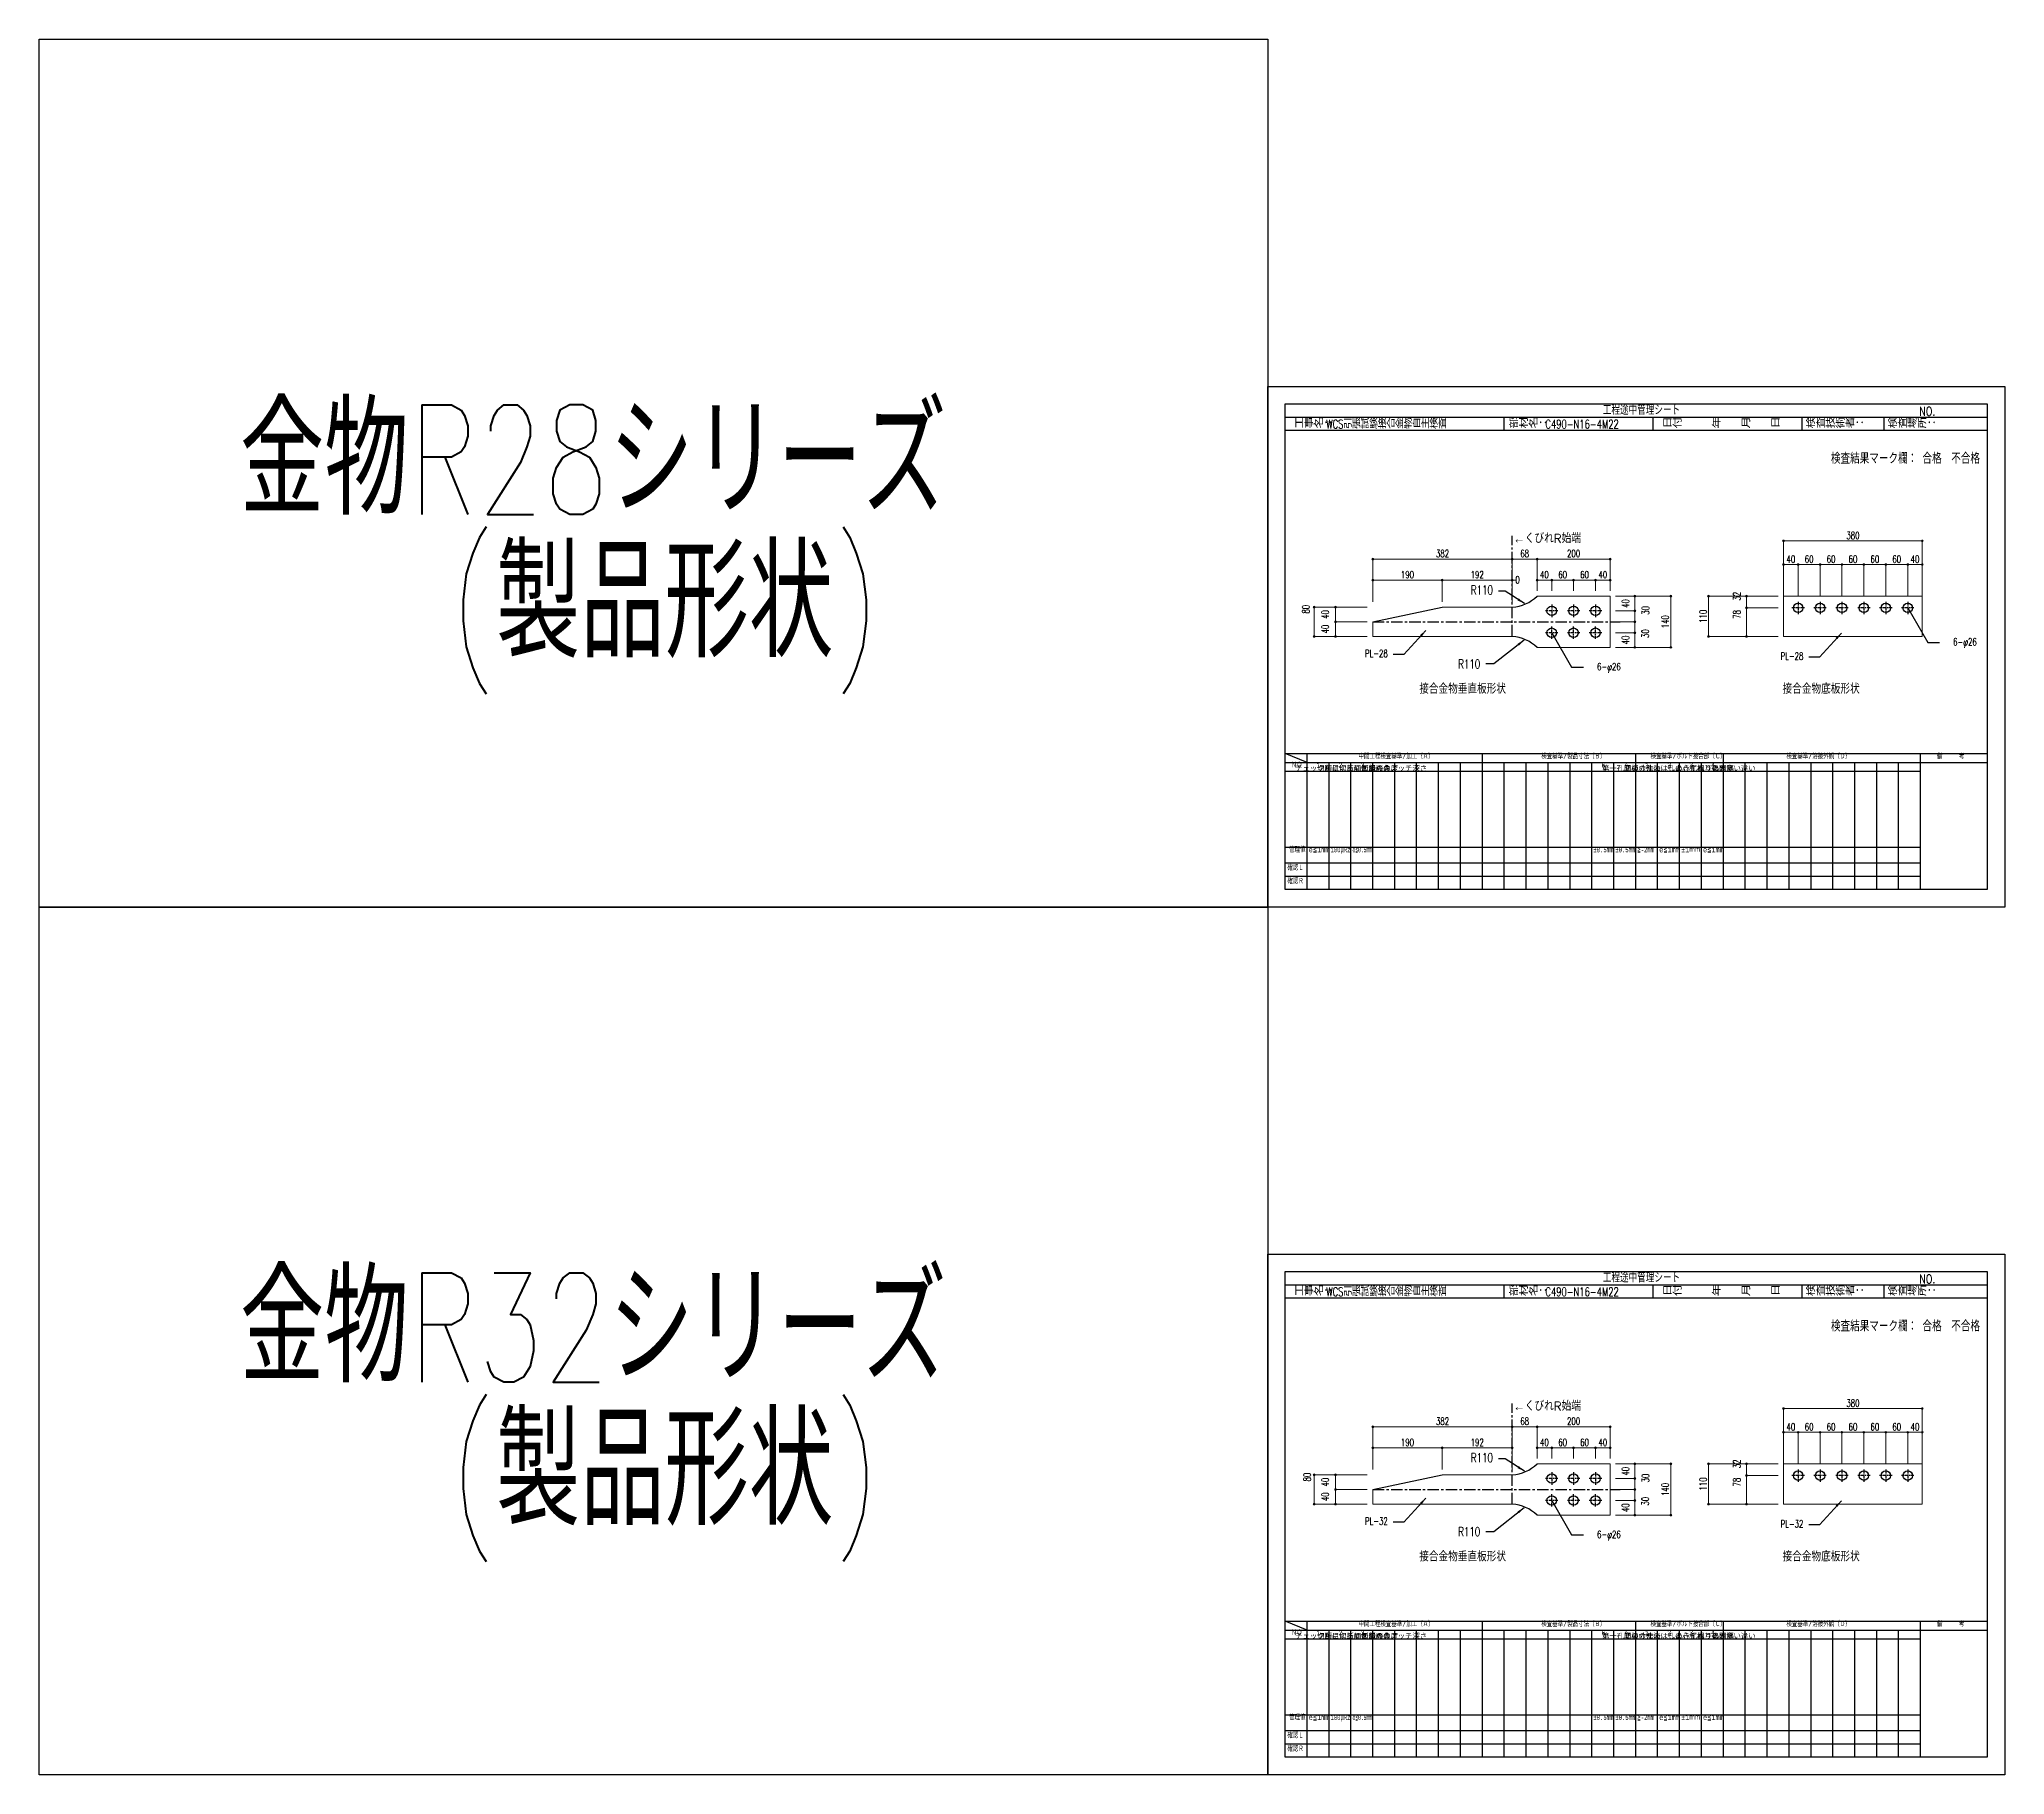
# Model space of a CAD drawing. Header units: millimetres. Extents: x 0 to 29624, y 0 to 14691.
# Drawn here: x 7825 to 13208, y 0 to 4752 of the extents above; entities that cross this region are included whole.
import ezdxf
from ezdxf.enums import TextEntityAlignment as Align

# ---------------------------------------------------------------- set-up
doc = ezdxf.new("R2010")
doc.units = ezdxf.units.MM
doc.header["$LTSCALE"] = 5
doc.linetypes.add('CENTER1', pattern=[10, 6.25, -1.25, 1.25, -1.25])
doc.linetypes.add('JIS_08_50', pattern=[53, 50, -1.125, 0.75, -1.125])
doc.layers.get('0').update_dxf_attribs({"color": 255})
doc.layers.get('DEFPOINTS').update_dxf_attribs({"color": 255})
for name, color, linetype in [('CENTER', 2, 'JIS_08_50'), ('LAYER6', 7, 'Continuous'), ('寸法', 4, 'Continuous'), ('文字', 7, 'Continuous'), ('金物', 142, 'Continuous')]:
    doc.layers.add(name, color=color, linetype=linetype)
doc.styles.add('DLSTANDARD1', font='monotxt.shx', dxfattribs={"width": 0.6, "bigfont": 'extfont'})
doc.styles.add('KANJI', font='simplex.shx', dxfattribs={"width": 0.7, "bigfont": 'extfont2.shx'})
doc.styles.get("Standard").update_dxf_attribs({"font": 'simplex.shx', "width": 0.7, "height": 2.5, "bigfont": '@extfont2.shx'})
doc.styles.add('SUNPOU', font='simplex.shx', dxfattribs={"width": 0.7, "bigfont": 'extfont2.shx'})
doc.styles.add('TATEGAKI', font='txt', dxfattribs={"bigfont": 'bigfont.shx'})
doc.dimstyles.new('コピー(2) - Standard', dxfattribs={"dimtxt": 25, "dimasz": 20, "dimexe": 0.18, "dimexo": 0.0625, "dimgap": 15, "dimtad": 1, "dimdec": 0, "dimzin": 0, "dimdsep": 46, "dimtxsty": 'Standard', "dimblk": 'DOTSMALL', "dimcen": 0.09, "dimadec": 0, "dimazin": 0, "dimtfac": 1, "dimtdec": 0, "dimtofl": 0, "dimtmove": 0, "dimatfit": 3, "dimfxl": 0, "dimtolj": 1, "dimtzin": 0, "dimarcsym": 0})
doc.dimstyles.new('一般寸法-小さめ', dxfattribs={"dimscale": 10, "dimtxt": 2, "dimasz": 0.5, "dimexe": 0.125, "dimexo": 1.5, "dimgap": 0.5, "dimtad": 1, "dimtxsty": 'KANJI', "dimblk": 'ORIGIN', "dimcen": 0, "dimclrd": 256, "dimclre": 256, "dimclrt": 256, "dimadec": 0, "dimazin": 0, "dimtfac": 1, "dimtmove": 2, "dimatfit": 2, "dimfxl": 0, "dimtolj": 2, "dimlwd": 5, "dimlwe": 5, "dimarcsym": 0})

msp = doc.modelspace()

# ---------------------------------------------------------------- texts
at = {"layer": 'LAYER6', "color": 0, "linetype": 'Continuous', "lineweight": -3, "style": 'SUNPOU', "width": 0.7}
for s, height, p in [('金物R28シリーズ', 300, (8374.632, 3450.665)), ('工程途中管理シート', 24, (12107.08, 3724.156)), ('検査結果マーク欄： 合格\u3000不合格', 30, (12731.789, 3589.678)), ('(製品形状)', 300, (8949.599, 3059.58)), ('金物R32シリーズ', 300, (8374.632, 1074.665)), ('工程途中管理シート', 24, (12107.08, 1348.156)), ('検査結果マーク欄： 合格\u3000不合格', 30, (12731.789, 1213.678)), ('(製品形状)', 300, (8949.599, 683.58))]:
    msp.add_text(s, height=height, dxfattribs=at).set_placement(p)
at = {"layer": 'LAYER6', "color": 0, "linetype": 'Continuous', "lineweight": -3, "width": 0.8}
for s, p in [('工事名：', (11261.188, 3688.156)), ('部材名：', (11849.083, 3688.156)), ('日付\u3000\u3000\u3000年\u3000\u3000月\u3000\u3000日', (12269.914, 3688.156)), ('検査技術者：', (12662.629, 3688.156)), ('検査場所：', (12886.609, 3688.156)), ('NO.', (12973.456, 3721.325)), ('NO.', (12973.456, 1345.325)), ('工事名：', (11261.188, 1312.156)), ('部材名：', (11849.083, 1312.156)), ('日付\u3000\u3000\u3000年\u3000\u3000月\u3000\u3000日', (12269.914, 1312.156)), ('検査技術者：', (12662.629, 1312.156)), ('検査場所：', (12886.609, 1312.156))]:
    msp.add_text(s, height=24, dxfattribs=at).set_placement(p)
at = {"layer": 'LAYER6', "color": 0, "linetype": 'Continuous', "lineweight": -3, "char_height": 24, "attachment_point": 1}
for s, insert, width in [('WCS引張試験接合金物自主検査', (11349.897, 3710.459), 554.57968), ('C490-N16-4M22 ', (11949.897, 3710.459), 261.15579), ('WCS引張試験接合金物自主検査', (11349.897, 1334.459), 554.57968), ('C490-N16-4M22 ', (11949.897, 1334.459), 261.15579)]:
    msp.add_mtext(s, dxfattribs=dict(at, insert=insert, width=width))
at = {"layer": '寸法', "ltscale": 4, "style": 'SUNPOU'}
for p in [(11862.139, 3372.833), (11862.139, 996.833)]:
    msp.add_text('←くびれR始端', height=24, dxfattribs=at).set_placement(p)
for s, p in [('接合金物垂直板形状', (11604.183, 2960.293)), ('接合金物底板形状', (12599.183, 2960.293)), ('接合金物垂直板形状', (11604.183, 584.293)), ('接合金物底板形状', (12599.183, 584.293))]:
    msp.add_text(s, height=24, rotation=360, dxfattribs=at).set_placement(p)
at = {"layer": '寸法', "width": 98.97993}
for s, insert, char_height, attachment_point in [('\\A1;R110', (11806.219, 3231.326), 25, 9), ('{PL-28}', (11518.047, 3080.343), 20, 3), ('{PL-28}', (12656.172, 3072.922), 20, 3), ('6-φ26', (13131.178, 3112.078), 20, 3), ('R110', (11771.461, 3053.928), 25, 3), ('6-φ26', (12156.178, 3044.078), 20, 3), ('\\A1;R110', (11806.219, 855.326), 25, 9), ('{PL-32}', (11518.047, 704.343), 20, 3), ('R110', (11771.461, 677.928), 25, 3), ('6-φ26', (12156.178, 668.078), 20, 3), ('{PL-32}', (12656.172, 696.922), 20, 3)]:
    msp.add_mtext(s, dxfattribs=dict(at, insert=insert, char_height=char_height, attachment_point=attachment_point))
at = {"layer": '文字', "color": 0, "linetype": 'Continuous', "ltscale": 6, "style": 'DLSTANDARD1'}
for s, width, p in [('ＮＯ', 0.74375, (11253.66, 2753.145)), ('1', 0.74375, (11323.107, 2753.145)), ('2', 0.74375, (11383.107, 2753.145)), ('中間工程検査基準/加工（Ａ）', 0.74375, (11437.851, 2777.145)), ('3', 0.74375, (11443.107, 2753.145)), ('検査基準/製品寸法（Ｂ）', 0.74375, (11938.32, 2777.145)), ('6', 0.74375, (12103.107, 2753.145)), ('7', 0.74375, (12163.107, 2753.145)), ('1', 0.74375, (12223.107, 2753.145)), ('検査基準/ボルト接合部（Ｃ）', 0.74375, (12237.617, 2777.145)), ('2', 0.74375, (12283.107, 2753.145)), ('3', 0.74375, (12343.107, 2753.145)), ('4', 0.74375, (12403.107, 2753.145)), ('検査基準/溶接外観（Ｄ）', 0.74375, (12609.646, 2777.145)), ('備\u3000\u3000\u3000考', 0.74375, (13022.192, 2777.145)), ('管理値', 0.74375, (11247.772, 2521.37)), ('e≦1mm', 0.74375, (11301.439, 2521.37)), ('100μRz', 0.6, (11361.439, 2521.37)), ('d≦0.5mm', 0.5, (11421.439, 2521.37)), ('±0.5mm', 0.6, (12081.439, 2521.37)), ('±0.5mm', 0.6, (12141.439, 2521.37)), ('≧-2mm', 0.6, (12201.439, 2521.37)), ('e≦1mm', 0.74375, (12261.439, 2521.37)), ('±1ｍｍ', 0.74375, (12321.439, 2521.37)), ('e≦1mm', 0.74375, (12381.439, 2521.37)), ('確認Ｌ', 0.74375, (11242.896, 2471.756)), ('確認Ｒ', 0.74375, (11242.896, 2435.175)), ('ＮＯ', 0.74375, (11253.66, 377.145)), ('1', 0.74375, (11323.107, 377.145)), ('2', 0.74375, (11383.107, 377.145)), ('中間工程検査基準/加工（Ａ）', 0.74375, (11437.851, 401.145)), ('3', 0.74375, (11443.107, 377.145)), ('検査基準/製品寸法（Ｂ）', 0.74375, (11938.32, 401.145)), ('6', 0.74375, (12103.107, 377.145)), ('7', 0.74375, (12163.107, 377.145)), ('1', 0.74375, (12223.107, 377.145)), ('検査基準/ボルト接合部（Ｃ）', 0.74375, (12237.617, 401.145)), ('2', 0.74375, (12283.107, 377.145)), ('3', 0.74375, (12343.107, 377.145)), ('4', 0.74375, (12403.107, 377.145)), ('検査基準/溶接外観（Ｄ）', 0.74375, (12609.646, 401.145)), ('備\u3000\u3000\u3000考', 0.74375, (13022.192, 401.145)), ('管理値', 0.74375, (11247.772, 145.37)), ('e≦1mm', 0.74375, (11301.439, 145.37)), ('100μRz', 0.6, (11361.439, 145.37)), ('d≦0.5mm', 0.5, (11421.439, 145.37)), ('±0.5mm', 0.6, (12081.439, 145.37)), ('±0.5mm', 0.6, (12141.439, 145.37)), ('≧-2mm', 0.6, (12201.439, 145.37)), ('e≦1mm', 0.74375, (12261.439, 145.37)), ('±1ｍｍ', 0.74375, (12321.439, 145.37)), ('e≦1mm', 0.74375, (12381.439, 145.37)), ('確認Ｌ', 0.74375, (11242.896, 95.756)), ('確認Ｒ', 0.74375, (11242.896, 59.175))]:
    msp.add_text(s, height=14.4, dxfattribs=dict(at, width=width)).set_placement(p, align=Align.BOTTOM_LEFT)
at = {"layer": '文字', "color": 0, "linetype": 'Continuous', "ltscale": 6, "style": 'TATEGAKI'}
for s, p in [('チェック項目', (11264.468, 2743.004)), ('切断による切断縁の角度', (11324.468, 2743.004)), ('切断面のあらさ', (11384.468, 2743.004)), ('切断面のノッチ深さ', (11444.468, 2743.004)), ('第一孔間の寸法', (12104.468, 2743.004)), ('底板の寸法', (12164.468, 2743.004)), ('孔のはしあき・へりあき', (12224.468, 2743.004)), ('孔の心ずれ', (12284.468, 2743.004)), ('孔相互の間隔', (12344.468, 2743.004)), ('孔の食い違い', (12404.468, 2743.004)), ('チェック項目', (11264.468, 367.004)), ('切断による切断縁の角度', (11324.468, 367.004)), ('切断面のあらさ', (11384.468, 367.004)), ('切断面のノッチ深さ', (11444.468, 367.004)), ('第一孔間の寸法', (12104.468, 367.004)), ('底板の寸法', (12164.468, 367.004)), ('孔のはしあき・へりあき', (12224.468, 367.004)), ('孔の心ずれ', (12284.468, 367.004)), ('孔相互の間隔', (12344.468, 367.004)), ('孔の食い違い', (12404.468, 367.004))]:
    msp.add_text(s, height=14.4, dxfattribs=at).set_placement(p, align=Align.BOTTOM_LEFT)

# ---------------------------------------------------------------- blocks, each defined once
blk = doc.blocks.new('_Origin')
at = {"color": 0, "linetype": 'ByBlock', "lineweight": -2}
blk.add_line((0, 0), (-1, 0), dxfattribs=at)
blk.add_circle((0, 0), 0.5, dxfattribs=at)
blk = doc.blocks.new('*D634')
at = {"layer": 'DEFPOINTS', "color": 0}
for p in [(11316.2, 821), (11477, 821), (11477, 741)]:
    blk.add_point(p, dxfattribs=at)
at = {"layer": '寸法', "lineweight": 5}
for p, q in [((11462, 821), (11314.9, 821)), ((11316.2, 746), (11316.2, 816)), ((11462, 741), (11314.9, 741))]:
    blk.add_line(p, q, dxfattribs=at)
at = {"layer": '寸法', "lineweight": 5, "xscale": 5, "yscale": 5, "zscale": 5}
for p, rotation in [((11316.2, 821), 90), ((11316.2, 741), 270)]:
    blk.add_blockref('_Origin', p, dxfattribs=dict(at, rotation=rotation))
at = {"layer": '寸法', "linetype": 'Continuous', "insert": (11297.1, 814.9), "char_height": 20, "attachment_point": 5, "rotation": 90, "style": 'KANJI'}
blk.add_mtext('\\A2;80', dxfattribs=at)
blk = doc.blocks.new('*D636')
at = {"layer": 'DEFPOINTS', "color": 0}
for p in [(12396.6, 851), (12602, 851), (12602, 741)]:
    blk.add_point(p, dxfattribs=at)
at = {"layer": '寸法', "lineweight": 5}
for p, q in [((12587, 851), (12395.3, 851)), ((12396.6, 746), (12396.6, 846)), ((12587, 741), (12395.3, 741))]:
    blk.add_line(p, q, dxfattribs=at)
at = {"layer": '寸法', "lineweight": 5, "xscale": 5, "yscale": 5, "zscale": 5}
for p, rotation in [((12396.6, 851), 90), ((12396.6, 741), 270)]:
    blk.add_blockref('_Origin', p, dxfattribs=dict(at, rotation=rotation))
at = {"layer": '寸法', "linetype": 'Continuous', "insert": (12381.6, 796), "char_height": 20, "attachment_point": 5, "rotation": 90, "style": 'KANJI'}
blk.add_mtext('\\A2;110', dxfattribs=at)
blk = doc.blocks.new('*D635')
at = {"layer": 'DEFPOINTS', "color": 0}
for p in [(12602, 819), (12500.2, 741), (12602, 741)]:
    blk.add_point(p, dxfattribs=at)
at = {"layer": '寸法', "lineweight": 5}
for p, q in [((12587, 819), (12498.9, 819)), ((12500.2, 814), (12500.2, 746)), ((12587, 741), (12498.9, 741))]:
    blk.add_line(p, q, dxfattribs=at)
at = {"layer": '寸法', "lineweight": 5, "xscale": 5, "yscale": 5, "zscale": 5}
for p, rotation in [((12500.2, 819), 90), ((12500.2, 741), 270)]:
    blk.add_blockref('_Origin', p, dxfattribs=dict(at, rotation=rotation))
at = {"layer": '寸法', "linetype": 'Continuous', "insert": (12473.9, 801), "char_height": 20, "attachment_point": 5, "rotation": 90, "style": 'KANJI'}
blk.add_mtext('\\A2;78', dxfattribs=at)
blk = doc.blocks.new('*D637')
at = {"layer": 'DEFPOINTS', "color": 0}
for p in [(11859, 952.8), (11477, 821), (11859, 821)]:
    blk.add_point(p, dxfattribs=at)
at = {"layer": '寸法', "lineweight": 5}
for p, q in [((11477, 836), (11477, 954)), ((11482, 952.8), (11854, 952.8)), ((11859, 836), (11859, 954))]:
    blk.add_line(p, q, dxfattribs=at)
at = {"layer": '寸法', "lineweight": 5, "xscale": 5, "yscale": 5, "zscale": 5, "rotation": 180}
blk.add_blockref('_Origin', (11477, 952.8), dxfattribs=at)
at = {"layer": '寸法', "lineweight": 5, "xscale": 5, "yscale": 5, "zscale": 5}
blk.add_blockref('_Origin', (11859, 952.8), dxfattribs=at)
at = {"layer": '寸法', "linetype": 'Continuous', "insert": (11668, 967.8), "char_height": 20, "attachment_point": 5, "style": 'KANJI'}
blk.add_mtext('\\A2;382', dxfattribs=at)
blk = doc.blocks.new('*D638')
at = {"layer": 'DEFPOINTS', "color": 0}
for p in [(11859, 952.8), (11859, 821), (11927, 852.5)]:
    blk.add_point(p, dxfattribs=at)
at = {"layer": '寸法', "lineweight": 5}
for p, q in [((11859, 836), (11859, 954)), ((11922, 952.8), (11864, 952.8)), ((11927, 867.5), (11927, 954))]:
    blk.add_line(p, q, dxfattribs=at)
at = {"layer": '寸法', "lineweight": 5, "xscale": 5, "yscale": 5, "zscale": 5, "rotation": 180}
blk.add_blockref('_Origin', (11859, 952.8), dxfattribs=at)
at = {"layer": '寸法', "lineweight": 5, "xscale": 5, "yscale": 5, "zscale": 5}
blk.add_blockref('_Origin', (11927, 952.8), dxfattribs=at)
at = {"layer": '寸法', "linetype": 'Continuous', "insert": (11893, 967.8), "char_height": 20, "attachment_point": 5, "style": 'KANJI'}
blk.add_mtext('\\A2;68', dxfattribs=at)
blk = doc.blocks.new('*D639')
at = {"layer": 'DEFPOINTS', "color": 0}
for p in [(12127, 851), (12293.1, 851), (12127, 711)]:
    blk.add_point(p, dxfattribs=at)
at = {"layer": '寸法', "lineweight": 5}
for p, q in [((12142, 851), (12294.4, 851)), ((12293.1, 716), (12293.1, 846)), ((12142, 711), (12294.4, 711))]:
    blk.add_line(p, q, dxfattribs=at)
at = {"layer": '寸法', "lineweight": 5, "xscale": 5, "yscale": 5, "zscale": 5}
for p, rotation in [((12293.1, 851), 90), ((12293.1, 711), 270)]:
    blk.add_blockref('_Origin', p, dxfattribs=dict(at, rotation=rotation))
at = {"layer": '寸法', "linetype": 'Continuous', "insert": (12278.1, 781), "char_height": 20, "attachment_point": 5, "rotation": 90, "style": 'KANJI'}
blk.add_mtext('\\A2;140', dxfattribs=at)
blk = doc.blocks.new('*D652')
at = {"layer": 'DEFPOINTS', "color": 0}
for p in [(12127, 952.8), (11927, 852.5), (12127, 851)]:
    blk.add_point(p, dxfattribs=at)
at = {"layer": '寸法', "lineweight": 5}
for p, q in [((11927, 867.5), (11927, 954)), ((11932, 952.8), (12122, 952.8)), ((12127, 866), (12127, 954))]:
    blk.add_line(p, q, dxfattribs=at)
at = {"layer": '寸法', "lineweight": 5, "xscale": 5, "yscale": 5, "zscale": 5, "rotation": 180}
blk.add_blockref('_Origin', (11927, 952.8), dxfattribs=at)
at = {"layer": '寸法', "lineweight": 5, "xscale": 5, "yscale": 5, "zscale": 5}
blk.add_blockref('_Origin', (12127, 952.8), dxfattribs=at)
at = {"layer": '寸法', "linetype": 'Continuous', "insert": (12027, 967.8), "char_height": 20, "attachment_point": 5, "style": 'KANJI'}
blk.add_mtext('\\A2;200', dxfattribs=at)
blk = doc.blocks.new('*D640')
at = {"layer": 'DEFPOINTS', "color": 0}
for p in [(12127, 851), (12127, 811), (12194.7, 811)]:
    blk.add_point(p, dxfattribs=at)
at = {"layer": '寸法', "lineweight": 5}
for p, q in [((12142, 851), (12195.9, 851)), ((12142, 811), (12195.9, 811)), ((12194.7, 846), (12194.7, 816))]:
    blk.add_line(p, q, dxfattribs=at)
at = {"layer": '寸法', "lineweight": 5, "xscale": 5, "yscale": 5, "zscale": 5}
for p, rotation in [((12194.7, 851), 90), ((12194.7, 811), 270)]:
    blk.add_blockref('_Origin', p, dxfattribs=dict(at, rotation=rotation))
at = {"layer": '寸法', "linetype": 'Continuous', "insert": (12169.2, 831), "char_height": 20, "attachment_point": 5, "rotation": 90, "style": 'KANJI'}
blk.add_mtext('\\A2;40', dxfattribs=at)
blk = doc.blocks.new('*D641')
at = {"layer": 'DEFPOINTS', "color": 0}
for p in [(12127, 751), (12127, 711), (12194.7, 711)]:
    blk.add_point(p, dxfattribs=at)
at = {"layer": '寸法', "lineweight": 5}
for p, q in [((12142, 751), (12195.9, 751)), ((12142, 711), (12195.9, 711)), ((12194.7, 746), (12194.7, 716))]:
    blk.add_line(p, q, dxfattribs=at)
at = {"layer": '寸法', "lineweight": 5, "xscale": 5, "yscale": 5, "zscale": 5}
for p, rotation in [((12194.7, 751), 90), ((12194.7, 711), 270)]:
    blk.add_blockref('_Origin', p, dxfattribs=dict(at, rotation=rotation))
at = {"layer": '寸法', "linetype": 'Continuous', "insert": (12169.2, 731), "char_height": 20, "attachment_point": 5, "rotation": 90, "style": 'KANJI'}
blk.add_mtext('\\A2;40', dxfattribs=at)
blk = doc.blocks.new('*D642')
at = {"layer": 'DEFPOINTS', "color": 0}
for p in [(11375.2, 781), (11477, 781), (11477, 741)]:
    blk.add_point(p, dxfattribs=at)
at = {"layer": '寸法', "lineweight": 5}
for p, q in [((11462, 781), (11373.9, 781)), ((11375.2, 746), (11375.2, 776)), ((11462, 741), (11373.9, 741))]:
    blk.add_line(p, q, dxfattribs=at)
at = {"layer": '寸法', "lineweight": 5, "xscale": 5, "yscale": 5, "zscale": 5}
for p, rotation in [((11375.2, 781), 90), ((11375.2, 741), 270)]:
    blk.add_blockref('_Origin', p, dxfattribs=dict(at, rotation=rotation))
at = {"layer": '寸法', "linetype": 'Continuous', "insert": (11347, 761), "char_height": 20, "attachment_point": 5, "rotation": 90, "style": 'KANJI'}
blk.add_mtext('\\A2;40', dxfattribs=at)
blk = doc.blocks.new('*D643')
at = {"layer": 'DEFPOINTS', "color": 0}
for p in [(11375.2, 821), (11477, 821), (11477, 781)]:
    blk.add_point(p, dxfattribs=at)
at = {"layer": '寸法', "lineweight": 5}
for p, q in [((11462, 821), (11373.9, 821)), ((11375.2, 786), (11375.2, 816)), ((11462, 781), (11373.9, 781))]:
    blk.add_line(p, q, dxfattribs=at)
at = {"layer": '寸法', "lineweight": 5, "xscale": 5, "yscale": 5, "zscale": 5}
for p, rotation in [((11375.2, 821), 90), ((11375.2, 781), 270)]:
    blk.add_blockref('_Origin', p, dxfattribs=dict(at, rotation=rotation))
at = {"layer": '寸法', "linetype": 'Continuous', "insert": (11347, 801), "char_height": 20, "attachment_point": 5, "rotation": 90, "style": 'KANJI'}
blk.add_mtext('\\A2;40', dxfattribs=at)
blk = doc.blocks.new('_DotSmall')
at = {"color": 0, "linetype": 'ByBlock', "const_width": 0.5}
blk.add_lwpolyline([(-0.0625, 0, 1), (0.0625, 0, 1)], format="xyb", close=True, dxfattribs=at)
blk = doc.blocks.new('*D644')
at = {"layer": 'DEFPOINTS', "color": 0}
for p in [(11667, 895), (11477, 821), (11667, 821)]:
    blk.add_point(p, dxfattribs=at)
at = {"layer": '寸法', "lineweight": 5}
for p, q in [((11477, 836), (11477, 896.3)), ((11482, 895), (11662, 895)), ((11667, 836), (11667, 896.3))]:
    blk.add_line(p, q, dxfattribs=at)
at = {"layer": '寸法', "lineweight": 5, "xscale": 5, "yscale": 5, "zscale": 5, "rotation": 180}
blk.add_blockref('_Origin', (11477, 895), dxfattribs=at)
at = {"layer": '寸法', "lineweight": 5, "xscale": 5, "yscale": 5, "zscale": 5}
blk.add_blockref('_Origin', (11667, 895), dxfattribs=at)
at = {"layer": '寸法', "linetype": 'Continuous', "insert": (11572, 910), "char_height": 20, "attachment_point": 5, "style": 'KANJI'}
blk.add_mtext('\\A2;190', dxfattribs=at)
blk = doc.blocks.new('*D645')
at = {"layer": 'DEFPOINTS', "color": 0}
for p in [(11859, 895), (11667, 821), (11859, 821)]:
    blk.add_point(p, dxfattribs=at)
at = {"layer": '寸法', "lineweight": 5}
for p, q in [((11667, 836), (11667, 896.3)), ((11672, 895), (11854, 895)), ((11859, 836), (11859, 896.3))]:
    blk.add_line(p, q, dxfattribs=at)
at = {"layer": '寸法', "lineweight": 5, "xscale": 5, "yscale": 5, "zscale": 5, "rotation": 180}
blk.add_blockref('_Origin', (11667, 895), dxfattribs=at)
at = {"layer": '寸法', "lineweight": 5, "xscale": 5, "yscale": 5, "zscale": 5}
blk.add_blockref('_Origin', (11859, 895), dxfattribs=at)
at = {"layer": '寸法', "linetype": 'Continuous', "insert": (11763, 910), "char_height": 20, "attachment_point": 5, "style": 'KANJI'}
blk.add_mtext('\\A2;192', dxfattribs=at)
blk = doc.blocks.new('*D646')
at = {"layer": 'DEFPOINTS', "color": 0}
for p in [(11967, 895), (11927, 851), (11967, 851)]:
    blk.add_point(p, dxfattribs=at)
at = {"layer": '寸法', "lineweight": 5}
for p, q in [((11927, 866), (11927, 896.3)), ((11932, 895), (11962, 895)), ((11967, 866), (11967, 896.3))]:
    blk.add_line(p, q, dxfattribs=at)
at = {"layer": '寸法', "lineweight": 5, "xscale": 5, "yscale": 5, "zscale": 5, "rotation": 180}
blk.add_blockref('_Origin', (11927, 895), dxfattribs=at)
at = {"layer": '寸法', "lineweight": 5, "xscale": 5, "yscale": 5, "zscale": 5}
blk.add_blockref('_Origin', (11967, 895), dxfattribs=at)
at = {"layer": '寸法', "linetype": 'Continuous', "insert": (11947, 910), "char_height": 20, "attachment_point": 5, "style": 'KANJI'}
blk.add_mtext('\\A2;40', dxfattribs=at)
blk = doc.blocks.new('*D647')
at = {"layer": 'DEFPOINTS', "color": 0}
for p in [(12087, 895), (12027, 851), (12087, 851)]:
    blk.add_point(p, dxfattribs=at)
at = {"layer": '寸法', "lineweight": 5}
for p, q in [((12027, 866), (12027, 896.3)), ((12032, 895), (12082, 895)), ((12087, 866), (12087, 896.3))]:
    blk.add_line(p, q, dxfattribs=at)
at = {"layer": '寸法', "lineweight": 5, "xscale": 5, "yscale": 5, "zscale": 5, "rotation": 180}
blk.add_blockref('_Origin', (12027, 895), dxfattribs=at)
at = {"layer": '寸法', "lineweight": 5, "xscale": 5, "yscale": 5, "zscale": 5}
blk.add_blockref('_Origin', (12087, 895), dxfattribs=at)
at = {"layer": '寸法', "linetype": 'Continuous', "insert": (12057, 910), "char_height": 20, "attachment_point": 5, "style": 'KANJI'}
blk.add_mtext('\\A2;60', dxfattribs=at)
blk = doc.blocks.new('*D648')
at = {"layer": 'DEFPOINTS', "color": 0}
for p in [(12027, 895), (11967, 851), (12027, 851)]:
    blk.add_point(p, dxfattribs=at)
at = {"layer": '寸法', "lineweight": 5}
for p, q in [((11967, 866), (11967, 896.3)), ((11972, 895), (12022, 895)), ((12027, 866), (12027, 896.3))]:
    blk.add_line(p, q, dxfattribs=at)
at = {"layer": '寸法', "lineweight": 5, "xscale": 5, "yscale": 5, "zscale": 5, "rotation": 180}
blk.add_blockref('_Origin', (11967, 895), dxfattribs=at)
at = {"layer": '寸法', "lineweight": 5, "xscale": 5, "yscale": 5, "zscale": 5}
blk.add_blockref('_Origin', (12027, 895), dxfattribs=at)
at = {"layer": '寸法', "linetype": 'Continuous', "insert": (11997, 910), "char_height": 20, "attachment_point": 5, "style": 'KANJI'}
blk.add_mtext('\\A2;60', dxfattribs=at)
blk = doc.blocks.new('*D649')
at = {"layer": 'DEFPOINTS', "color": 0}
for p in [(12127, 895), (12087, 851), (12127, 851)]:
    blk.add_point(p, dxfattribs=at)
at = {"layer": '寸法', "lineweight": 5}
for p, q in [((12087, 866), (12087, 896.3)), ((12092, 895), (12122, 895)), ((12127, 866), (12127, 896.3))]:
    blk.add_line(p, q, dxfattribs=at)
at = {"layer": '寸法', "lineweight": 5, "xscale": 5, "yscale": 5, "zscale": 5, "rotation": 180}
blk.add_blockref('_Origin', (12087, 895), dxfattribs=at)
at = {"layer": '寸法', "lineweight": 5, "xscale": 5, "yscale": 5, "zscale": 5}
blk.add_blockref('_Origin', (12127, 895), dxfattribs=at)
at = {"layer": '寸法', "linetype": 'Continuous', "insert": (12107, 910), "char_height": 20, "attachment_point": 5, "style": 'KANJI'}
blk.add_mtext('\\A2;40', dxfattribs=at)
blk = doc.blocks.new('*D650')
at = {"layer": 'DEFPOINTS', "color": 0}
for p in [(12127, 811), (12127, 781), (12194.7, 781)]:
    blk.add_point(p, dxfattribs=at)
at = {"layer": '寸法', "lineweight": 5}
for p, q in [((12142, 811), (12195.9, 811)), ((12142, 781), (12195.9, 781)), ((12194.7, 806), (12194.7, 786))]:
    blk.add_line(p, q, dxfattribs=at)
at = {"layer": '寸法', "lineweight": 5, "xscale": 5, "yscale": 5, "zscale": 5}
for p, rotation in [((12194.7, 811), 90), ((12194.7, 781), 270)]:
    blk.add_blockref('_Origin', p, dxfattribs=dict(at, rotation=rotation))
at = {"layer": '寸法', "linetype": 'Continuous', "insert": (12223.7, 812.2), "char_height": 20, "attachment_point": 5, "rotation": 90, "style": 'KANJI'}
blk.add_mtext('\\A2;30', dxfattribs=at)
blk = doc.blocks.new('*D651')
at = {"layer": 'DEFPOINTS', "color": 0}
for p in [(12127, 781), (12127, 751), (12194.7, 751)]:
    blk.add_point(p, dxfattribs=at)
at = {"layer": '寸法', "lineweight": 5}
for p, q in [((12142, 781), (12195.9, 781)), ((12194.7, 776), (12194.7, 756)), ((12142, 751), (12195.9, 751))]:
    blk.add_line(p, q, dxfattribs=at)
at = {"layer": '寸法', "lineweight": 5, "xscale": 5, "yscale": 5, "zscale": 5}
for p, rotation in [((12194.7, 781), 90), ((12194.7, 751), 270)]:
    blk.add_blockref('_Origin', p, dxfattribs=dict(at, rotation=rotation))
at = {"layer": '寸法', "linetype": 'Continuous', "insert": (12223.4, 748.8), "char_height": 20, "attachment_point": 5, "rotation": 90, "style": 'KANJI'}
blk.add_mtext('\\A2;30', dxfattribs=at)
blk = doc.blocks.new('*D654')
at = {"layer": 'DEFPOINTS', "color": 0}
for p in [(12642, 937.5), (12602, 837), (12642, 837)]:
    blk.add_point(p, dxfattribs=at)
at = {"layer": '寸法', "linetype": 'Continuous', "lineweight": 5}
for p, q in [((12602, 852), (12602, 938.7)), ((12607, 937.5), (12637, 937.5)), ((12642, 852), (12642, 938.7))]:
    blk.add_line(p, q, dxfattribs=at)
at = {"layer": '寸法', "lineweight": 5, "xscale": 5, "yscale": 5, "zscale": 5, "rotation": 180}
blk.add_blockref('_Origin', (12602, 937.5), dxfattribs=at)
at = {"layer": '寸法', "lineweight": 5, "xscale": 5, "yscale": 5, "zscale": 5}
blk.add_blockref('_Origin', (12642, 937.5), dxfattribs=at)
at = {"layer": '寸法', "linetype": 'Continuous', "insert": (12622, 952.5), "char_height": 20, "attachment_point": 5, "style": 'KANJI'}
blk.add_mtext('\\A2;40', dxfattribs=at)
blk = doc.blocks.new('*D655')
at = {"layer": 'DEFPOINTS', "color": 0}
for p in [(12702, 937.5), (12642, 837), (12702, 837)]:
    blk.add_point(p, dxfattribs=at)
at = {"layer": '寸法', "linetype": 'Continuous', "lineweight": 5}
for p, q in [((12642, 852), (12642, 938.7)), ((12647, 937.5), (12697, 937.5)), ((12702, 852), (12702, 938.7))]:
    blk.add_line(p, q, dxfattribs=at)
at = {"layer": '寸法', "lineweight": 5, "xscale": 5, "yscale": 5, "zscale": 5, "rotation": 180}
blk.add_blockref('_Origin', (12642, 937.5), dxfattribs=at)
at = {"layer": '寸法', "lineweight": 5, "xscale": 5, "yscale": 5, "zscale": 5}
blk.add_blockref('_Origin', (12702, 937.5), dxfattribs=at)
at = {"layer": '寸法', "linetype": 'Continuous', "insert": (12672, 952.5), "char_height": 20, "attachment_point": 5, "style": 'KANJI'}
blk.add_mtext('\\A2;60', dxfattribs=at)
blk = doc.blocks.new('*D656')
at = {"layer": 'DEFPOINTS', "color": 0}
for p in [(12762, 937.5), (12702, 837), (12762, 837)]:
    blk.add_point(p, dxfattribs=at)
at = {"layer": '寸法', "linetype": 'Continuous', "lineweight": 5}
for p, q in [((12702, 852), (12702, 938.7)), ((12707, 937.5), (12757, 937.5)), ((12762, 852), (12762, 938.7))]:
    blk.add_line(p, q, dxfattribs=at)
at = {"layer": '寸法', "lineweight": 5, "xscale": 5, "yscale": 5, "zscale": 5, "rotation": 180}
blk.add_blockref('_Origin', (12702, 937.5), dxfattribs=at)
at = {"layer": '寸法', "lineweight": 5, "xscale": 5, "yscale": 5, "zscale": 5}
blk.add_blockref('_Origin', (12762, 937.5), dxfattribs=at)
at = {"layer": '寸法', "linetype": 'Continuous', "insert": (12732, 952.5), "char_height": 20, "attachment_point": 5, "style": 'KANJI'}
blk.add_mtext('\\A2;60', dxfattribs=at)
blk = doc.blocks.new('*D657')
at = {"layer": 'DEFPOINTS', "color": 0}
for p in [(12822, 937.5), (12762, 837), (12822, 837)]:
    blk.add_point(p, dxfattribs=at)
at = {"layer": '寸法', "linetype": 'Continuous', "lineweight": 5}
for p, q in [((12762, 852), (12762, 938.7)), ((12767, 937.5), (12817, 937.5)), ((12822, 852), (12822, 938.7))]:
    blk.add_line(p, q, dxfattribs=at)
at = {"layer": '寸法', "lineweight": 5, "xscale": 5, "yscale": 5, "zscale": 5, "rotation": 180}
blk.add_blockref('_Origin', (12762, 937.5), dxfattribs=at)
at = {"layer": '寸法', "lineweight": 5, "xscale": 5, "yscale": 5, "zscale": 5}
blk.add_blockref('_Origin', (12822, 937.5), dxfattribs=at)
at = {"layer": '寸法', "linetype": 'Continuous', "insert": (12792, 952.5), "char_height": 20, "attachment_point": 5, "style": 'KANJI'}
blk.add_mtext('\\A2;60', dxfattribs=at)
blk = doc.blocks.new('*D658')
at = {"layer": 'DEFPOINTS', "color": 0}
for p in [(12882, 937.5), (12822, 837), (12882, 837)]:
    blk.add_point(p, dxfattribs=at)
at = {"layer": '寸法', "linetype": 'Continuous', "lineweight": 5}
for p, q in [((12822, 852), (12822, 938.7)), ((12827, 937.5), (12877, 937.5)), ((12882, 852), (12882, 938.7))]:
    blk.add_line(p, q, dxfattribs=at)
at = {"layer": '寸法', "lineweight": 5, "xscale": 5, "yscale": 5, "zscale": 5, "rotation": 180}
blk.add_blockref('_Origin', (12822, 937.5), dxfattribs=at)
at = {"layer": '寸法', "lineweight": 5, "xscale": 5, "yscale": 5, "zscale": 5}
blk.add_blockref('_Origin', (12882, 937.5), dxfattribs=at)
at = {"layer": '寸法', "linetype": 'Continuous', "insert": (12852, 952.5), "char_height": 20, "attachment_point": 5, "style": 'KANJI'}
blk.add_mtext('\\A2;60', dxfattribs=at)
blk = doc.blocks.new('*D659')
at = {"layer": 'DEFPOINTS', "color": 0}
for p in [(12942, 937.5), (12882, 837), (12942, 837)]:
    blk.add_point(p, dxfattribs=at)
at = {"layer": '寸法', "linetype": 'Continuous', "lineweight": 5}
for p, q in [((12882, 852), (12882, 938.7)), ((12887, 937.5), (12937, 937.5)), ((12942, 852), (12942, 938.7))]:
    blk.add_line(p, q, dxfattribs=at)
at = {"layer": '寸法', "lineweight": 5, "xscale": 5, "yscale": 5, "zscale": 5, "rotation": 180}
blk.add_blockref('_Origin', (12882, 937.5), dxfattribs=at)
at = {"layer": '寸法', "lineweight": 5, "xscale": 5, "yscale": 5, "zscale": 5}
blk.add_blockref('_Origin', (12942, 937.5), dxfattribs=at)
at = {"layer": '寸法', "linetype": 'Continuous', "insert": (12912, 952.5), "char_height": 20, "attachment_point": 5, "style": 'KANJI'}
blk.add_mtext('\\A2;60', dxfattribs=at)
blk = doc.blocks.new('*D660')
at = {"layer": 'DEFPOINTS', "color": 0}
for p in [(12982, 937.5), (12942, 837), (12982, 837)]:
    blk.add_point(p, dxfattribs=at)
at = {"layer": '寸法', "linetype": 'Continuous', "lineweight": 5}
for p, q in [((12942, 852), (12942, 938.7)), ((12947, 937.5), (12977, 937.5)), ((12982, 852), (12982, 938.7))]:
    blk.add_line(p, q, dxfattribs=at)
at = {"layer": '寸法', "lineweight": 5, "xscale": 5, "yscale": 5, "zscale": 5, "rotation": 180}
blk.add_blockref('_Origin', (12942, 937.5), dxfattribs=at)
at = {"layer": '寸法', "lineweight": 5, "xscale": 5, "yscale": 5, "zscale": 5}
blk.add_blockref('_Origin', (12982, 937.5), dxfattribs=at)
at = {"layer": '寸法', "linetype": 'Continuous', "insert": (12962, 952.5), "char_height": 20, "attachment_point": 5, "style": 'KANJI'}
blk.add_mtext('\\A2;40', dxfattribs=at)
blk = doc.blocks.new('*D661')
at = {"layer": 'DEFPOINTS', "color": 0}
for p in [(12982, 1002.4), (12602, 837), (12982, 837)]:
    blk.add_point(p, dxfattribs=at)
at = {"layer": '寸法', "linetype": 'Continuous', "lineweight": 5}
for p, q in [((12602, 852), (12602, 1003.6)), ((12607, 1002.4), (12977, 1002.4)), ((12982, 852), (12982, 1003.6))]:
    blk.add_line(p, q, dxfattribs=at)
at = {"layer": '寸法', "lineweight": 5, "xscale": 5, "yscale": 5, "zscale": 5, "rotation": 180}
blk.add_blockref('_Origin', (12602, 1002.4), dxfattribs=at)
at = {"layer": '寸法', "lineweight": 5, "xscale": 5, "yscale": 5, "zscale": 5}
blk.add_blockref('_Origin', (12982, 1002.4), dxfattribs=at)
at = {"layer": '寸法', "linetype": 'Continuous', "insert": (12792, 1017.4), "char_height": 20, "attachment_point": 5, "style": 'KANJI'}
blk.add_mtext('\\A2;380', dxfattribs=at)
blk = doc.blocks.new('*D670')
at = {"layer": 'DEFPOINTS', "color": 0}
for p in [(12500.2, 851), (12602, 851), (12602, 819)]:
    blk.add_point(p, dxfattribs=at)
at = {"layer": '寸法', "lineweight": 5}
for p, q in [((12587, 851), (12498.9, 851)), ((12587, 819), (12498.9, 819)), ((12500.2, 824), (12500.2, 846))]:
    blk.add_line(p, q, dxfattribs=at)
at = {"layer": '寸法', "lineweight": 5, "xscale": 5, "yscale": 5, "zscale": 5}
for p, rotation in [((12500.2, 851), 90), ((12500.2, 819), 270)]:
    blk.add_blockref('_Origin', p, dxfattribs=dict(at, rotation=rotation))
at = {"layer": '寸法', "linetype": 'Continuous', "insert": (12473.9, 851), "char_height": 20, "attachment_point": 5, "rotation": 90, "style": 'KANJI'}
blk.add_mtext('\\A2;32', dxfattribs=at)
blk = doc.blocks.new('*D605')
at = {"layer": 'DEFPOINTS', "color": 0}
for p in [(11859, 3328.8), (11477, 3197), (11859, 3197)]:
    blk.add_point(p, dxfattribs=at)
at = {"layer": '寸法', "lineweight": 5}
for p, q in [((11477, 3212), (11477, 3330)), ((11482, 3328.8), (11854, 3328.8)), ((11859, 3212), (11859, 3330))]:
    blk.add_line(p, q, dxfattribs=at)
at = {"layer": '寸法', "lineweight": 5, "xscale": 5, "yscale": 5, "zscale": 5, "rotation": 180}
blk.add_blockref('_Origin', (11477, 3328.8), dxfattribs=at)
at = {"layer": '寸法', "lineweight": 5, "xscale": 5, "yscale": 5, "zscale": 5}
blk.add_blockref('_Origin', (11859, 3328.8), dxfattribs=at)
at = {"layer": '寸法', "linetype": 'Continuous', "insert": (11668, 3343.8), "char_height": 20, "attachment_point": 5, "style": 'KANJI'}
blk.add_mtext('\\A2;382', dxfattribs=at)
blk = doc.blocks.new('*D606')
at = {"layer": 'DEFPOINTS', "color": 0}
for p in [(11859, 3328.8), (11859, 3197), (11927, 3228.5)]:
    blk.add_point(p, dxfattribs=at)
at = {"layer": '寸法', "lineweight": 5}
for p, q in [((11859, 3212), (11859, 3330)), ((11922, 3328.8), (11864, 3328.8)), ((11927, 3243.5), (11927, 3330))]:
    blk.add_line(p, q, dxfattribs=at)
at = {"layer": '寸法', "lineweight": 5, "xscale": 5, "yscale": 5, "zscale": 5, "rotation": 180}
blk.add_blockref('_Origin', (11859, 3328.8), dxfattribs=at)
at = {"layer": '寸法', "lineweight": 5, "xscale": 5, "yscale": 5, "zscale": 5}
blk.add_blockref('_Origin', (11927, 3328.8), dxfattribs=at)
at = {"layer": '寸法', "linetype": 'Continuous', "insert": (11893, 3343.8), "char_height": 20, "attachment_point": 5, "style": 'KANJI'}
blk.add_mtext('\\A2;68', dxfattribs=at)
blk = doc.blocks.new('*D607')
at = {"layer": 'DEFPOINTS', "color": 0}
for p in [(12127, 3227), (12293.1, 3227), (12127, 3087)]:
    blk.add_point(p, dxfattribs=at)
at = {"layer": '寸法', "lineweight": 5}
for p, q in [((12142, 3227), (12294.4, 3227)), ((12293.1, 3092), (12293.1, 3222)), ((12142, 3087), (12294.4, 3087))]:
    blk.add_line(p, q, dxfattribs=at)
at = {"layer": '寸法', "lineweight": 5, "xscale": 5, "yscale": 5, "zscale": 5}
for p, rotation in [((12293.1, 3227), 90), ((12293.1, 3087), 270)]:
    blk.add_blockref('_Origin', p, dxfattribs=dict(at, rotation=rotation))
at = {"layer": '寸法', "linetype": 'Continuous', "insert": (12278.1, 3157), "char_height": 20, "attachment_point": 5, "rotation": 90, "style": 'KANJI'}
blk.add_mtext('\\A2;140', dxfattribs=at)
blk = doc.blocks.new('*D608')
at = {"layer": 'DEFPOINTS', "color": 0}
for p in [(11316.3, 3197), (11477, 3197), (11477, 3117)]:
    blk.add_point(p, dxfattribs=at)
at = {"layer": '寸法', "lineweight": 5}
for p, q in [((11462, 3197), (11315, 3197)), ((11316.3, 3122), (11316.3, 3192)), ((11462, 3117), (11315, 3117))]:
    blk.add_line(p, q, dxfattribs=at)
at = {"layer": '寸法', "lineweight": 5, "xscale": 5, "yscale": 5, "zscale": 5}
for p, rotation in [((11316.3, 3197), 90), ((11316.3, 3117), 270)]:
    blk.add_blockref('_Origin', p, dxfattribs=dict(at, rotation=rotation))
at = {"layer": '寸法', "linetype": 'Continuous', "insert": (11293.5, 3191.4), "char_height": 20, "attachment_point": 5, "rotation": 90, "style": 'KANJI'}
blk.add_mtext('\\A2;80', dxfattribs=at)
blk = doc.blocks.new('*D621')
at = {"layer": 'DEFPOINTS', "color": 0}
for p in [(12127, 3328.8), (11927, 3228.5), (12127, 3227)]:
    blk.add_point(p, dxfattribs=at)
at = {"layer": '寸法', "lineweight": 5}
for p, q in [((11927, 3243.5), (11927, 3330)), ((11932, 3328.8), (12122, 3328.8)), ((12127, 3242), (12127, 3330))]:
    blk.add_line(p, q, dxfattribs=at)
at = {"layer": '寸法', "lineweight": 5, "xscale": 5, "yscale": 5, "zscale": 5, "rotation": 180}
blk.add_blockref('_Origin', (11927, 3328.8), dxfattribs=at)
at = {"layer": '寸法', "lineweight": 5, "xscale": 5, "yscale": 5, "zscale": 5}
blk.add_blockref('_Origin', (12127, 3328.8), dxfattribs=at)
at = {"layer": '寸法', "linetype": 'Continuous', "insert": (12027, 3343.8), "char_height": 20, "attachment_point": 5, "style": 'KANJI'}
blk.add_mtext('\\A2;200', dxfattribs=at)
blk = doc.blocks.new('*D609')
at = {"layer": 'DEFPOINTS', "color": 0}
for p in [(12127, 3227), (12127, 3187), (12194.7, 3187)]:
    blk.add_point(p, dxfattribs=at)
at = {"layer": '寸法', "lineweight": 5}
for p, q in [((12142, 3227), (12195.9, 3227)), ((12142, 3187), (12195.9, 3187)), ((12194.7, 3222), (12194.7, 3192))]:
    blk.add_line(p, q, dxfattribs=at)
at = {"layer": '寸法', "lineweight": 5, "xscale": 5, "yscale": 5, "zscale": 5}
for p, rotation in [((12194.7, 3227), 90), ((12194.7, 3187), 270)]:
    blk.add_blockref('_Origin', p, dxfattribs=dict(at, rotation=rotation))
at = {"layer": '寸法', "linetype": 'Continuous', "insert": (12169.2, 3207), "char_height": 20, "attachment_point": 5, "rotation": 90, "style": 'KANJI'}
blk.add_mtext('\\A2;40', dxfattribs=at)
blk = doc.blocks.new('*D610')
at = {"layer": 'DEFPOINTS', "color": 0}
for p in [(12127, 3127), (12127, 3087), (12194.7, 3087)]:
    blk.add_point(p, dxfattribs=at)
at = {"layer": '寸法', "lineweight": 5}
for p, q in [((12142, 3127), (12195.9, 3127)), ((12194.7, 3122), (12194.7, 3092)), ((12142, 3087), (12195.9, 3087))]:
    blk.add_line(p, q, dxfattribs=at)
at = {"layer": '寸法', "lineweight": 5, "xscale": 5, "yscale": 5, "zscale": 5}
for p, rotation in [((12194.7, 3127), 90), ((12194.7, 3087), 270)]:
    blk.add_blockref('_Origin', p, dxfattribs=dict(at, rotation=rotation))
at = {"layer": '寸法', "linetype": 'Continuous', "insert": (12169.2, 3107), "char_height": 20, "attachment_point": 5, "rotation": 90, "style": 'KANJI'}
blk.add_mtext('\\A2;40', dxfattribs=at)
blk = doc.blocks.new('*D611')
at = {"layer": 'DEFPOINTS', "color": 0}
for p in [(11375.2, 3157), (11477, 3157), (11477, 3117)]:
    blk.add_point(p, dxfattribs=at)
at = {"layer": '寸法', "lineweight": 5}
for p, q in [((11462, 3157), (11373.9, 3157)), ((11375.2, 3122), (11375.2, 3152)), ((11462, 3117), (11373.9, 3117))]:
    blk.add_line(p, q, dxfattribs=at)
at = {"layer": '寸法', "lineweight": 5, "xscale": 5, "yscale": 5, "zscale": 5}
for p, rotation in [((11375.2, 3157), 90), ((11375.2, 3117), 270)]:
    blk.add_blockref('_Origin', p, dxfattribs=dict(at, rotation=rotation))
at = {"layer": '寸法', "linetype": 'Continuous', "insert": (11347, 3137), "char_height": 20, "attachment_point": 5, "rotation": 90, "style": 'KANJI'}
blk.add_mtext('\\A2;40', dxfattribs=at)
blk = doc.blocks.new('*D612')
at = {"layer": 'DEFPOINTS', "color": 0}
for p in [(11375.2, 3197), (11477, 3197), (11477, 3157)]:
    blk.add_point(p, dxfattribs=at)
at = {"layer": '寸法', "lineweight": 5}
for p, q in [((11462, 3197), (11373.9, 3197)), ((11375.2, 3162), (11375.2, 3192)), ((11462, 3157), (11373.9, 3157))]:
    blk.add_line(p, q, dxfattribs=at)
at = {"layer": '寸法', "lineweight": 5, "xscale": 5, "yscale": 5, "zscale": 5}
for p, rotation in [((11375.2, 3197), 90), ((11375.2, 3157), 270)]:
    blk.add_blockref('_Origin', p, dxfattribs=dict(at, rotation=rotation))
at = {"layer": '寸法', "linetype": 'Continuous', "insert": (11347, 3177), "char_height": 20, "attachment_point": 5, "rotation": 90, "style": 'KANJI'}
blk.add_mtext('\\A2;40', dxfattribs=at)
blk = doc.blocks.new('*D613')
at = {"layer": 'DEFPOINTS', "color": 0}
for p in [(11667, 3271), (11477, 3197), (11667, 3197)]:
    blk.add_point(p, dxfattribs=at)
at = {"layer": '寸法', "lineweight": 5}
for p, q in [((11477, 3212), (11477, 3272.3)), ((11482, 3271), (11662, 3271)), ((11667, 3212), (11667, 3272.3))]:
    blk.add_line(p, q, dxfattribs=at)
at = {"layer": '寸法', "lineweight": 5, "xscale": 5, "yscale": 5, "zscale": 5, "rotation": 180}
blk.add_blockref('_Origin', (11477, 3271), dxfattribs=at)
at = {"layer": '寸法', "lineweight": 5, "xscale": 5, "yscale": 5, "zscale": 5}
blk.add_blockref('_Origin', (11667, 3271), dxfattribs=at)
at = {"layer": '寸法', "linetype": 'Continuous', "insert": (11572, 3286), "char_height": 20, "attachment_point": 5, "style": 'KANJI'}
blk.add_mtext('\\A2;190', dxfattribs=at)
blk = doc.blocks.new('*D614')
at = {"layer": 'DEFPOINTS', "color": 0}
for p in [(11859, 3271), (11667, 3197), (11859, 3197)]:
    blk.add_point(p, dxfattribs=at)
at = {"layer": '寸法', "lineweight": 5}
for p, q in [((11667, 3212), (11667, 3272.3)), ((11672, 3271), (11854, 3271)), ((11859, 3212), (11859, 3272.3))]:
    blk.add_line(p, q, dxfattribs=at)
at = {"layer": '寸法', "lineweight": 5, "xscale": 5, "yscale": 5, "zscale": 5, "rotation": 180}
blk.add_blockref('_Origin', (11667, 3271), dxfattribs=at)
at = {"layer": '寸法', "lineweight": 5, "xscale": 5, "yscale": 5, "zscale": 5}
blk.add_blockref('_Origin', (11859, 3271), dxfattribs=at)
at = {"layer": '寸法', "linetype": 'Continuous', "insert": (11763, 3286), "char_height": 20, "attachment_point": 5, "style": 'KANJI'}
blk.add_mtext('\\A2;192', dxfattribs=at)
blk = doc.blocks.new('*D615')
at = {"layer": 'DEFPOINTS', "color": 0}
for p in [(11967, 3271), (11927, 3227), (11967, 3227)]:
    blk.add_point(p, dxfattribs=at)
at = {"layer": '寸法', "lineweight": 5}
for p, q in [((11927, 3242), (11927, 3272.3)), ((11932, 3271), (11962, 3271)), ((11967, 3242), (11967, 3272.3))]:
    blk.add_line(p, q, dxfattribs=at)
at = {"layer": '寸法', "lineweight": 5, "xscale": 5, "yscale": 5, "zscale": 5, "rotation": 180}
blk.add_blockref('_Origin', (11927, 3271), dxfattribs=at)
at = {"layer": '寸法', "lineweight": 5, "xscale": 5, "yscale": 5, "zscale": 5}
blk.add_blockref('_Origin', (11967, 3271), dxfattribs=at)
at = {"layer": '寸法', "linetype": 'Continuous', "insert": (11947, 3286), "char_height": 20, "attachment_point": 5, "style": 'KANJI'}
blk.add_mtext('\\A2;40', dxfattribs=at)
blk = doc.blocks.new('*D616')
at = {"layer": 'DEFPOINTS', "color": 0}
for p in [(12087, 3271), (12027, 3227), (12087, 3227)]:
    blk.add_point(p, dxfattribs=at)
at = {"layer": '寸法', "lineweight": 5}
for p, q in [((12027, 3242), (12027, 3272.3)), ((12032, 3271), (12082, 3271)), ((12087, 3242), (12087, 3272.3))]:
    blk.add_line(p, q, dxfattribs=at)
at = {"layer": '寸法', "lineweight": 5, "xscale": 5, "yscale": 5, "zscale": 5, "rotation": 180}
blk.add_blockref('_Origin', (12027, 3271), dxfattribs=at)
at = {"layer": '寸法', "lineweight": 5, "xscale": 5, "yscale": 5, "zscale": 5}
blk.add_blockref('_Origin', (12087, 3271), dxfattribs=at)
at = {"layer": '寸法', "linetype": 'Continuous', "insert": (12057, 3286), "char_height": 20, "attachment_point": 5, "style": 'KANJI'}
blk.add_mtext('\\A2;60', dxfattribs=at)
blk = doc.blocks.new('*D617')
at = {"layer": 'DEFPOINTS', "color": 0}
for p in [(12027, 3271), (11967, 3227), (12027, 3227)]:
    blk.add_point(p, dxfattribs=at)
at = {"layer": '寸法', "lineweight": 5}
for p, q in [((11967, 3242), (11967, 3272.3)), ((11972, 3271), (12022, 3271)), ((12027, 3242), (12027, 3272.3))]:
    blk.add_line(p, q, dxfattribs=at)
at = {"layer": '寸法', "lineweight": 5, "xscale": 5, "yscale": 5, "zscale": 5, "rotation": 180}
blk.add_blockref('_Origin', (11967, 3271), dxfattribs=at)
at = {"layer": '寸法', "lineweight": 5, "xscale": 5, "yscale": 5, "zscale": 5}
blk.add_blockref('_Origin', (12027, 3271), dxfattribs=at)
at = {"layer": '寸法', "linetype": 'Continuous', "insert": (11997, 3286), "char_height": 20, "attachment_point": 5, "style": 'KANJI'}
blk.add_mtext('\\A2;60', dxfattribs=at)
blk = doc.blocks.new('*D618')
at = {"layer": 'DEFPOINTS', "color": 0}
for p in [(12127, 3271), (12087, 3227), (12127, 3227)]:
    blk.add_point(p, dxfattribs=at)
at = {"layer": '寸法', "lineweight": 5}
for p, q in [((12087, 3242), (12087, 3272.3)), ((12092, 3271), (12122, 3271)), ((12127, 3242), (12127, 3272.3))]:
    blk.add_line(p, q, dxfattribs=at)
at = {"layer": '寸法', "lineweight": 5, "xscale": 5, "yscale": 5, "zscale": 5, "rotation": 180}
blk.add_blockref('_Origin', (12087, 3271), dxfattribs=at)
at = {"layer": '寸法', "lineweight": 5, "xscale": 5, "yscale": 5, "zscale": 5}
blk.add_blockref('_Origin', (12127, 3271), dxfattribs=at)
at = {"layer": '寸法', "linetype": 'Continuous', "insert": (12107, 3286), "char_height": 20, "attachment_point": 5, "style": 'KANJI'}
blk.add_mtext('\\A2;40', dxfattribs=at)
blk = doc.blocks.new('*D619')
at = {"layer": 'DEFPOINTS', "color": 0}
for p in [(12127, 3187), (12127, 3157), (12194.7, 3157)]:
    blk.add_point(p, dxfattribs=at)
at = {"layer": '寸法', "lineweight": 5}
for p, q in [((12142, 3187), (12195.9, 3187)), ((12194.7, 3182), (12194.7, 3162)), ((12142, 3157), (12195.9, 3157))]:
    blk.add_line(p, q, dxfattribs=at)
at = {"layer": '寸法', "lineweight": 5, "xscale": 5, "yscale": 5, "zscale": 5}
for p, rotation in [((12194.7, 3187), 90), ((12194.7, 3157), 270)]:
    blk.add_blockref('_Origin', p, dxfattribs=dict(at, rotation=rotation))
at = {"layer": '寸法', "linetype": 'Continuous', "insert": (12223.7, 3188.2), "char_height": 20, "attachment_point": 5, "rotation": 90, "style": 'KANJI'}
blk.add_mtext('\\A2;30', dxfattribs=at)
blk = doc.blocks.new('*D620')
at = {"layer": 'DEFPOINTS', "color": 0}
for p in [(12127, 3157), (12127, 3127), (12194.7, 3127)]:
    blk.add_point(p, dxfattribs=at)
at = {"layer": '寸法', "lineweight": 5}
for p, q in [((12142, 3157), (12195.9, 3157)), ((12142, 3127), (12195.9, 3127)), ((12194.7, 3152), (12194.7, 3132))]:
    blk.add_line(p, q, dxfattribs=at)
at = {"layer": '寸法', "lineweight": 5, "xscale": 5, "yscale": 5, "zscale": 5}
for p, rotation in [((12194.7, 3157), 90), ((12194.7, 3127), 270)]:
    blk.add_blockref('_Origin', p, dxfattribs=dict(at, rotation=rotation))
at = {"layer": '寸法', "linetype": 'Continuous', "insert": (12223.4, 3124.8), "char_height": 20, "attachment_point": 5, "rotation": 90, "style": 'KANJI'}
blk.add_mtext('\\A2;30', dxfattribs=at)
blk = doc.blocks.new('*D622')
at = {"layer": 'DEFPOINTS', "color": 0}
for p in [(11859, 3271), (11859, 3197), (11859, 3197)]:
    blk.add_point(p, dxfattribs=at)
at = {"layer": '寸法', "lineweight": 5}
for p, q in [((11854, 3271), (11849, 3271)), ((11859, 3212), (11859, 3272.3)), ((11859, 3212), (11859, 3272.3)), ((11859, 3271), (11859, 3271)), ((11864, 3271), (11869, 3271))]:
    blk.add_line(p, q, dxfattribs=at)
at = {"layer": '寸法', "lineweight": 5, "xscale": 5, "yscale": 5, "zscale": 5}
blk.add_blockref('_Origin', (11859, 3271), dxfattribs=at)
at = {"layer": '寸法', "lineweight": 5, "xscale": 5, "yscale": 5, "zscale": 5, "rotation": 180}
blk.add_blockref('_Origin', (11859, 3271), dxfattribs=at)
at = {"layer": '寸法', "linetype": 'Continuous', "insert": (11873.6, 3272.1), "char_height": 20, "attachment_point": 5, "style": 'KANJI'}
blk.add_mtext('\\A2;0', dxfattribs=at)
blk = doc.blocks.new('*D625')
at = {"layer": 'DEFPOINTS', "color": 0}
for p in [(12396.6, 3227), (12602, 3227), (12602, 3117)]:
    blk.add_point(p, dxfattribs=at)
at = {"layer": '寸法', "lineweight": 5}
for p, q in [((12587, 3227), (12395.3, 3227)), ((12396.6, 3122), (12396.6, 3222)), ((12587, 3117), (12395.3, 3117))]:
    blk.add_line(p, q, dxfattribs=at)
at = {"layer": '寸法', "lineweight": 5, "xscale": 5, "yscale": 5, "zscale": 5}
for p, rotation in [((12396.6, 3227), 90), ((12396.6, 3117), 270)]:
    blk.add_blockref('_Origin', p, dxfattribs=dict(at, rotation=rotation))
at = {"layer": '寸法', "linetype": 'Continuous', "insert": (12381.6, 3172), "char_height": 20, "attachment_point": 5, "rotation": 90, "style": 'KANJI'}
blk.add_mtext('\\A2;110', dxfattribs=at)
blk = doc.blocks.new('*D623')
at = {"layer": 'DEFPOINTS', "color": 0}
for p in [(12500.2, 3227), (12602, 3227), (12602, 3195)]:
    blk.add_point(p, dxfattribs=at)
at = {"layer": '寸法', "lineweight": 5}
for p, q in [((12587, 3227), (12498.9, 3227)), ((12587, 3195), (12498.9, 3195)), ((12500.2, 3200), (12500.2, 3222))]:
    blk.add_line(p, q, dxfattribs=at)
at = {"layer": '寸法', "lineweight": 5, "xscale": 5, "yscale": 5, "zscale": 5}
for p, rotation in [((12500.2, 3227), 90), ((12500.2, 3195), 270)]:
    blk.add_blockref('_Origin', p, dxfattribs=dict(at, rotation=rotation))
at = {"layer": '寸法', "linetype": 'Continuous', "insert": (12473.9, 3227), "char_height": 20, "attachment_point": 5, "rotation": 90, "style": 'KANJI'}
blk.add_mtext('\\A2;32', dxfattribs=at)
blk = doc.blocks.new('*D624')
at = {"layer": 'DEFPOINTS', "color": 0}
for p in [(12602, 3195), (12500.2, 3117), (12602, 3117)]:
    blk.add_point(p, dxfattribs=at)
at = {"layer": '寸法', "lineweight": 5}
for p, q in [((12587, 3195), (12498.9, 3195)), ((12500.2, 3190), (12500.2, 3122)), ((12587, 3117), (12498.9, 3117))]:
    blk.add_line(p, q, dxfattribs=at)
at = {"layer": '寸法', "lineweight": 5, "xscale": 5, "yscale": 5, "zscale": 5}
for p, rotation in [((12500.2, 3195), 90), ((12500.2, 3117), 270)]:
    blk.add_blockref('_Origin', p, dxfattribs=dict(at, rotation=rotation))
at = {"layer": '寸法', "linetype": 'Continuous', "insert": (12473.9, 3177), "char_height": 20, "attachment_point": 5, "rotation": 90, "style": 'KANJI'}
blk.add_mtext('\\A2;78', dxfattribs=at)
blk = doc.blocks.new('*D626')
at = {"layer": 'DEFPOINTS', "color": 0}
for p in [(12642, 3313.5), (12602, 3213), (12642, 3213)]:
    blk.add_point(p, dxfattribs=at)
at = {"layer": '寸法', "linetype": 'Continuous', "lineweight": 5}
for p, q in [((12602, 3228), (12602, 3314.7)), ((12607, 3313.5), (12637, 3313.5)), ((12642, 3228), (12642, 3314.7))]:
    blk.add_line(p, q, dxfattribs=at)
at = {"layer": '寸法', "lineweight": 5, "xscale": 5, "yscale": 5, "zscale": 5, "rotation": 180}
blk.add_blockref('_Origin', (12602, 3313.5), dxfattribs=at)
at = {"layer": '寸法', "lineweight": 5, "xscale": 5, "yscale": 5, "zscale": 5}
blk.add_blockref('_Origin', (12642, 3313.5), dxfattribs=at)
at = {"layer": '寸法', "linetype": 'Continuous', "insert": (12622, 3328.5), "char_height": 20, "attachment_point": 5, "style": 'KANJI'}
blk.add_mtext('\\A2;40', dxfattribs=at)
blk = doc.blocks.new('*D627')
at = {"layer": 'DEFPOINTS', "color": 0}
for p in [(12702, 3313.5), (12642, 3213), (12702, 3213)]:
    blk.add_point(p, dxfattribs=at)
at = {"layer": '寸法', "linetype": 'Continuous', "lineweight": 5}
for p, q in [((12642, 3228), (12642, 3314.7)), ((12647, 3313.5), (12697, 3313.5)), ((12702, 3228), (12702, 3314.7))]:
    blk.add_line(p, q, dxfattribs=at)
at = {"layer": '寸法', "lineweight": 5, "xscale": 5, "yscale": 5, "zscale": 5, "rotation": 180}
blk.add_blockref('_Origin', (12642, 3313.5), dxfattribs=at)
at = {"layer": '寸法', "lineweight": 5, "xscale": 5, "yscale": 5, "zscale": 5}
blk.add_blockref('_Origin', (12702, 3313.5), dxfattribs=at)
at = {"layer": '寸法', "linetype": 'Continuous', "insert": (12672, 3328.5), "char_height": 20, "attachment_point": 5, "style": 'KANJI'}
blk.add_mtext('\\A2;60', dxfattribs=at)
blk = doc.blocks.new('*D628')
at = {"layer": 'DEFPOINTS', "color": 0}
for p in [(12762, 3313.5), (12702, 3213), (12762, 3213)]:
    blk.add_point(p, dxfattribs=at)
at = {"layer": '寸法', "linetype": 'Continuous', "lineweight": 5}
for p, q in [((12702, 3228), (12702, 3314.7)), ((12707, 3313.5), (12757, 3313.5)), ((12762, 3228), (12762, 3314.7))]:
    blk.add_line(p, q, dxfattribs=at)
at = {"layer": '寸法', "lineweight": 5, "xscale": 5, "yscale": 5, "zscale": 5, "rotation": 180}
blk.add_blockref('_Origin', (12702, 3313.5), dxfattribs=at)
at = {"layer": '寸法', "lineweight": 5, "xscale": 5, "yscale": 5, "zscale": 5}
blk.add_blockref('_Origin', (12762, 3313.5), dxfattribs=at)
at = {"layer": '寸法', "linetype": 'Continuous', "insert": (12732, 3328.5), "char_height": 20, "attachment_point": 5, "style": 'KANJI'}
blk.add_mtext('\\A2;60', dxfattribs=at)
blk = doc.blocks.new('*D629')
at = {"layer": 'DEFPOINTS', "color": 0}
for p in [(12822, 3313.5), (12762, 3213), (12822, 3213)]:
    blk.add_point(p, dxfattribs=at)
at = {"layer": '寸法', "linetype": 'Continuous', "lineweight": 5}
for p, q in [((12762, 3228), (12762, 3314.7)), ((12767, 3313.5), (12817, 3313.5)), ((12822, 3228), (12822, 3314.7))]:
    blk.add_line(p, q, dxfattribs=at)
at = {"layer": '寸法', "lineweight": 5, "xscale": 5, "yscale": 5, "zscale": 5, "rotation": 180}
blk.add_blockref('_Origin', (12762, 3313.5), dxfattribs=at)
at = {"layer": '寸法', "lineweight": 5, "xscale": 5, "yscale": 5, "zscale": 5}
blk.add_blockref('_Origin', (12822, 3313.5), dxfattribs=at)
at = {"layer": '寸法', "linetype": 'Continuous', "insert": (12792, 3328.5), "char_height": 20, "attachment_point": 5, "style": 'KANJI'}
blk.add_mtext('\\A2;60', dxfattribs=at)
blk = doc.blocks.new('*D630')
at = {"layer": 'DEFPOINTS', "color": 0}
for p in [(12882, 3313.5), (12822, 3213), (12882, 3213)]:
    blk.add_point(p, dxfattribs=at)
at = {"layer": '寸法', "linetype": 'Continuous', "lineweight": 5}
for p, q in [((12822, 3228), (12822, 3314.7)), ((12827, 3313.5), (12877, 3313.5)), ((12882, 3228), (12882, 3314.7))]:
    blk.add_line(p, q, dxfattribs=at)
at = {"layer": '寸法', "lineweight": 5, "xscale": 5, "yscale": 5, "zscale": 5, "rotation": 180}
blk.add_blockref('_Origin', (12822, 3313.5), dxfattribs=at)
at = {"layer": '寸法', "lineweight": 5, "xscale": 5, "yscale": 5, "zscale": 5}
blk.add_blockref('_Origin', (12882, 3313.5), dxfattribs=at)
at = {"layer": '寸法', "linetype": 'Continuous', "insert": (12852, 3328.5), "char_height": 20, "attachment_point": 5, "style": 'KANJI'}
blk.add_mtext('\\A2;60', dxfattribs=at)
blk = doc.blocks.new('*D631')
at = {"layer": 'DEFPOINTS', "color": 0}
for p in [(12942, 3313.5), (12882, 3213), (12942, 3213)]:
    blk.add_point(p, dxfattribs=at)
at = {"layer": '寸法', "linetype": 'Continuous', "lineweight": 5}
for p, q in [((12882, 3228), (12882, 3314.7)), ((12887, 3313.5), (12937, 3313.5)), ((12942, 3228), (12942, 3314.7))]:
    blk.add_line(p, q, dxfattribs=at)
at = {"layer": '寸法', "lineweight": 5, "xscale": 5, "yscale": 5, "zscale": 5, "rotation": 180}
blk.add_blockref('_Origin', (12882, 3313.5), dxfattribs=at)
at = {"layer": '寸法', "lineweight": 5, "xscale": 5, "yscale": 5, "zscale": 5}
blk.add_blockref('_Origin', (12942, 3313.5), dxfattribs=at)
at = {"layer": '寸法', "linetype": 'Continuous', "insert": (12912, 3328.5), "char_height": 20, "attachment_point": 5, "style": 'KANJI'}
blk.add_mtext('\\A2;60', dxfattribs=at)
blk = doc.blocks.new('*D632')
at = {"layer": 'DEFPOINTS', "color": 0}
for p in [(12982, 3313.5), (12942, 3213), (12982, 3213)]:
    blk.add_point(p, dxfattribs=at)
at = {"layer": '寸法', "linetype": 'Continuous', "lineweight": 5}
for p, q in [((12942, 3228), (12942, 3314.7)), ((12947, 3313.5), (12977, 3313.5)), ((12982, 3228), (12982, 3314.7))]:
    blk.add_line(p, q, dxfattribs=at)
at = {"layer": '寸法', "lineweight": 5, "xscale": 5, "yscale": 5, "zscale": 5, "rotation": 180}
blk.add_blockref('_Origin', (12942, 3313.5), dxfattribs=at)
at = {"layer": '寸法', "lineweight": 5, "xscale": 5, "yscale": 5, "zscale": 5}
blk.add_blockref('_Origin', (12982, 3313.5), dxfattribs=at)
at = {"layer": '寸法', "linetype": 'Continuous', "insert": (12962, 3328.5), "char_height": 20, "attachment_point": 5, "style": 'KANJI'}
blk.add_mtext('\\A2;40', dxfattribs=at)
blk = doc.blocks.new('*D633')
at = {"layer": 'DEFPOINTS', "color": 0}
for p in [(12982, 3378.4), (12602, 3213), (12982, 3213)]:
    blk.add_point(p, dxfattribs=at)
at = {"layer": '寸法', "linetype": 'Continuous', "lineweight": 5}
for p, q in [((12602, 3228), (12602, 3379.6)), ((12607, 3378.4), (12977, 3378.4)), ((12982, 3228), (12982, 3379.6))]:
    blk.add_line(p, q, dxfattribs=at)
at = {"layer": '寸法', "lineweight": 5, "xscale": 5, "yscale": 5, "zscale": 5, "rotation": 180}
blk.add_blockref('_Origin', (12602, 3378.4), dxfattribs=at)
at = {"layer": '寸法', "lineweight": 5, "xscale": 5, "yscale": 5, "zscale": 5}
blk.add_blockref('_Origin', (12982, 3378.4), dxfattribs=at)
at = {"layer": '寸法', "linetype": 'Continuous', "insert": (12792, 3393.4), "char_height": 20, "attachment_point": 5, "style": 'KANJI'}
blk.add_mtext('\\A2;380', dxfattribs=at)

# ---------------------------------------------------------------- dimensions: what is measured, and where the dimension line sits
at = {"layer": '寸法', "linetype": 'Continuous'}
for base, p1, p2, picture, middle in [((12982, 3378.357), (12602, 3213), (12982, 3213), '*D633', (12792, 3393.357)), ((12642, 3313.479), (12602, 3213), (12642, 3213), '*D626', (12622, 3328.479)), ((12702, 3313.479), (12642, 3213), (12702, 3213), '*D627', (12672, 3328.479)), ((12762, 3313.479), (12702, 3213), (12762, 3213), '*D628', (12732, 3328.479)), ((12822, 3313.479), (12762, 3213), (12822, 3213), '*D629', (12792, 3328.479)), ((12882, 3313.479), (12822, 3213), (12882, 3213), '*D630', (12852, 3328.479)), ((12942, 3313.479), (12882, 3213), (12942, 3213), '*D631', (12912, 3328.479)), ((12982, 3313.479), (12942, 3213), (12982, 3213), '*D632', (12962, 3328.479)), ((12982, 1002.357), (12602, 837), (12982, 837), '*D661', (12792, 1017.357)), ((12642, 937.479), (12602, 837), (12642, 837), '*D654', (12622, 952.479)), ((12702, 937.479), (12642, 837), (12702, 837), '*D655', (12672, 952.479)), ((12762, 937.479), (12702, 837), (12762, 837), '*D656', (12732, 952.479)), ((12822, 937.479), (12762, 837), (12822, 837), '*D657', (12792, 952.479)), ((12882, 937.479), (12822, 837), (12882, 837), '*D658', (12852, 952.479)), ((12942, 937.479), (12882, 837), (12942, 837), '*D659', (12912, 952.479)), ((12982, 937.479), (12942, 837), (12982, 837), '*D660', (12962, 952.479))]:
    dim = msp.add_linear_dim(base=base, p1=p1, p2=p2, dimstyle='一般寸法-小さめ', dxfattribs=at)
    dim.commit()
    dim.dimension.update_dxf_attribs({"geometry": picture, "text_midpoint": middle})
at = {"layer": '寸法'}
for base, p1, p2, picture, middle in [((11859, 3328.795), (11477, 3197), (11859, 3197), '*D605', (11668, 3343.795)), ((11859, 3328.795), (11927, 3228.5), (11859, 3197), '*D606', (11893, 3343.795)), ((12127, 3328.795), (11927, 3228.5), (12127, 3227), '*D621', (12027, 3343.795)), ((11667, 3271.022), (11477, 3197), (11667, 3197), '*D613', (11572, 3286.022)), ((11859, 3271.022), (11667, 3197), (11859, 3197), '*D614', (11763, 3286.022)), ((11967, 3271.022), (11927, 3227), (11967, 3227), '*D615', (11947, 3286.022)), ((12027, 3271.022), (11967, 3227), (12027, 3227), '*D617', (11997, 3286.022)), ((12087, 3271.022), (12027, 3227), (12087, 3227), '*D616', (12057, 3286.022)), ((12127, 3271.022), (12087, 3227), (12127, 3227), '*D618', (12107, 3286.022)), ((11859, 952.795), (11477, 821), (11859, 821), '*D637', (11668, 967.795)), ((11859, 952.795), (11927, 852.5), (11859, 821), '*D638', (11893, 967.795)), ((12127, 952.795), (11927, 852.5), (12127, 851), '*D652', (12027, 967.795)), ((11667, 895.022), (11477, 821), (11667, 821), '*D644', (11572, 910.022)), ((11859, 895.022), (11667, 821), (11859, 821), '*D645', (11763, 910.022)), ((11967, 895.022), (11927, 851), (11967, 851), '*D646', (11947, 910.022)), ((12027, 895.022), (11967, 851), (12027, 851), '*D648', (11997, 910.022)), ((12087, 895.022), (12027, 851), (12087, 851), '*D647', (12057, 910.022)), ((12127, 895.022), (12087, 851), (12127, 851), '*D649', (12107, 910.022))]:
    dim = msp.add_linear_dim(base=base, p1=p1, p2=p2, dimstyle='一般寸法-小さめ', dxfattribs=at)
    dim.commit()
    dim.dimension.update_dxf_attribs({"geometry": picture, "text_midpoint": middle})
dim = msp.add_linear_dim(base=(11858.99999999, 3271.0222713), p1=(11859, 3197), p2=(11858.99999999, 3197), dimstyle='一般寸法-小さめ', dxfattribs=at)
dim.commit()
dim.dimension.update_dxf_attribs({"geometry": '*D622', "text_midpoint": (11873.56807595, 3272.10052286), "dimtype": 160})
for base, p1, p2, picture, middle in [((12293.12, 3227), (12127, 3087), (12127, 3227), '*D607', (12278.12, 3157)), ((12396.573, 3227), (12602, 3117), (12602, 3227), '*D625', (12381.573, 3172)), ((12293.12, 851), (12127, 711), (12127, 851), '*D639', (12278.12, 781)), ((12396.573, 851), (12602, 741), (12602, 851), '*D636', (12381.573, 796))]:
    dim = msp.add_linear_dim(base=base, p1=p1, p2=p2, angle=270, dimstyle='一般寸法-小さめ', dxfattribs=at)
    dim.commit()
    dim.dimension.update_dxf_attribs({"geometry": picture, "text_midpoint": middle})
for base, p1, p2, angle, picture, middle in [((12194.654, 3187), (12127, 3227), (12127, 3187), 90, '*D609', (12169.248, 3207)), ((12500.192, 3227), (12602, 3195), (12602, 3227), 90, '*D623', (12473.942, 3227)), ((11316.267, 3197), (11477, 3117), (11477, 3197), 270, '*D608', (11293.5, 3191.445)), ((11375.192, 3197), (11477, 3157), (11477, 3197), 270, '*D612', (11347.037, 3177)), ((12194.654, 3157), (12127, 3187), (12127, 3157), 90, '*D619', (12223.726, 3188.204)), ((12500.192, 3117), (12602, 3195), (12602, 3117), 90, '*D624', (12473.942, 3177)), ((11375.192, 3157), (11477, 3117), (11477, 3157), 270, '*D611', (11347.037, 3137)), ((12194.654, 3127), (12127, 3157), (12127, 3127), 90, '*D620', (12223.393, 3124.797)), ((12194.654, 3087), (12127, 3127), (12127, 3087), 90, '*D610', (12169.248, 3107)), ((12500.192, 851), (12602, 819), (12602, 851), 90, '*D670', (12473.942, 851)), ((11316.164, 821), (11477, 741), (11477, 821), 270, '*D634', (11297.132, 814.927)), ((11375.192, 821), (11477, 781), (11477, 821), 270, '*D643', (11347.037, 801)), ((12194.654, 811), (12127, 851), (12127, 811), 90, '*D640', (12169.248, 831)), ((12194.654, 781), (12127, 811), (12127, 781), 90, '*D650', (12223.726, 812.204)), ((12500.192, 741), (12602, 819), (12602, 741), 90, '*D635', (12473.942, 801)), ((11375.192, 781), (11477, 741), (11477, 781), 270, '*D642', (11347.037, 761)), ((12194.654, 751), (12127, 781), (12127, 751), 90, '*D651', (12223.393, 748.797)), ((12194.654, 711), (12127, 751), (12127, 711), 90, '*D641', (12169.248, 731))]:
    dim = msp.add_linear_dim(base=base, p1=p1, p2=p2, angle=angle, dimstyle='一般寸法-小さめ', dxfattribs=at)
    dim.commit()
    dim.dimension.update_dxf_attribs({"geometry": picture, "text_midpoint": middle, "dimtype": 160})

# ---------------------------------------------------------------- linework, layer by layer
at = {"linetype": 'Continuous', "lineweight": -3}
for p, q in [((11237.183, 3717.6), (13159.583, 3717.6)), ((11837.183, 3681.6), (11837.183, 3717.6)), ((12245.183, 3681.6), (12245.183, 3717.6)), ((12653.183, 3681.6), (12653.183, 3717.6)), ((12877.163, 3681.6), (12877.163, 3717.6)), ((11237.183, 3681.6), (13159.583, 3681.6)), ((11237.183, 2796), (13159.583, 2796)), ((11237.183, 2772), (13159.583, 2772)), ((11237.183, 2748), (12977.183, 2748)), ((11237.183, 2540.226), (12977.183, 2540.226)), ((11237.183, 2497.161), (12977.183, 2497.161)), ((11237.183, 2460.581), (12977.183, 2460.581)), ((11237.183, 1341.6), (13159.583, 1341.6)), ((11237.183, 1305.6), (13159.583, 1305.6)), ((11837.183, 1305.6), (11837.183, 1341.6)), ((12245.183, 1305.6), (12245.183, 1341.6)), ((12653.183, 1305.6), (12653.183, 1341.6)), ((12877.163, 1305.6), (12877.163, 1341.6)), ((11237.183, 420), (13159.583, 420)), ((11237.183, 396), (13159.583, 396)), ((11237.183, 372), (12977.183, 372)), ((11237.183, 164.226), (12977.183, 164.226)), ((11237.183, 121.161), (12977.183, 121.161)), ((11237.183, 84.581), (12977.183, 84.581))]:
    msp.add_line(p, q, dxfattribs=at)
for points in [[(7825.183, 4752), (11189.183, 4752), (11189.183, 2376), (7825.183, 2376)], [(11189.183, 3801.6), (13207.583, 3801.6), (13207.583, 2376), (11189.183, 2376)], [(11237.183, 3753.6), (13159.583, 3753.6), (13159.583, 2424), (11237.183, 2424)], [(7825.183, 2376), (11189.183, 2376), (11189.183, 0), (7825.183, 0)], [(11189.183, 1425.6), (13207.583, 1425.6), (13207.583, 0), (11189.183, 0)], [(11237.183, 1377.6), (13159.583, 1377.6), (13159.583, 48), (11237.183, 48)]]:
    msp.add_lwpolyline(points, close=True, dxfattribs=at)
at = {"layer": 'CENTER', "linetype": 'CENTER1'}
for p, q in [((11859, 3117), (11859, 3392.489)), ((11477, 3157), (12154.654, 3157)), ((11859, 741), (11859, 1016.489)), ((11477, 781), (12154.654, 781))]:
    msp.add_line(p, q, dxfattribs=at)
at = {"layer": '寸法', "linetype": 'CENTER1', "ltscale": 0.3}
for p, q in [((11984, 3187), (11950, 3187)), ((11967, 3204), (11967, 3170)), ((12044, 3187), (12010, 3187)), ((12027, 3204), (12027, 3170)), ((12104, 3187), (12070, 3187)), ((12087, 3204), (12087, 3170)), ((12659, 3195), (12625, 3195)), ((12642, 3212), (12642, 3178)), ((12719, 3195), (12685, 3195)), ((12702, 3212), (12702, 3178)), ((12779, 3195), (12745, 3195)), ((12762, 3212), (12762, 3178)), ((12839, 3195), (12805, 3195)), ((12822, 3212), (12822, 3178)), ((12899, 3195), (12865, 3195)), ((12882, 3212), (12882, 3178)), ((12959, 3195), (12925, 3195)), ((12942, 3212), (12942, 3178)), ((11984, 3127), (11950, 3127)), ((11967, 3110), (11967, 3144)), ((12044, 3127), (12010, 3127)), ((12027, 3110), (12027, 3144)), ((12104, 3127), (12070, 3127)), ((12087, 3110), (12087, 3144)), ((11984, 811), (11950, 811)), ((11967, 828), (11967, 794)), ((12044, 811), (12010, 811)), ((12027, 828), (12027, 794)), ((12104, 811), (12070, 811)), ((12087, 828), (12087, 794)), ((12659, 819), (12625, 819)), ((12642, 836), (12642, 802)), ((12719, 819), (12685, 819)), ((12702, 836), (12702, 802)), ((12779, 819), (12745, 819)), ((12762, 836), (12762, 802)), ((12839, 819), (12805, 819)), ((12822, 836), (12822, 802)), ((12899, 819), (12865, 819)), ((12882, 836), (12882, 802)), ((12959, 819), (12925, 819)), ((12942, 836), (12942, 802)), ((11967, 734), (11967, 768)), ((12027, 734), (12027, 768)), ((12087, 734), (12087, 768)), ((11984, 751), (11950, 751)), ((12044, 751), (12010, 751)), ((12104, 751), (12070, 751))]:
    msp.add_line(p, q, dxfattribs=at)
at = {"layer": '寸法'}
for p, q in [((12942, 3195), (12996.644, 3100.354)), ((11967, 3127), (12021.644, 3032.354)), ((12996.644, 3100.354), (13028.791, 3100.354)), ((12021.644, 3032.354), (12053.791, 3032.354)), ((11967, 751), (12021.644, 656.354)), ((12021.644, 656.354), (12053.791, 656.354))]:
    msp.add_line(p, q, dxfattribs=at)
at = {"layer": '寸法', "linetype": 'Continuous'}
for p, q in [((11297.183, 2772), (11237.183, 2796)), ((11297.183, 2424), (11297.183, 2796)), ((11357.183, 2424), (11357.183, 2772)), ((11417.183, 2424), (11417.183, 2772)), ((11477.183, 2424), (11477.183, 2772)), ((11537.183, 2424), (11537.183, 2772)), ((11597.183, 2424), (11597.183, 2772)), ((11657.183, 2424), (11657.183, 2772)), ((11717.183, 2424), (11717.183, 2772)), ((11777.183, 2424), (11777.183, 2796)), ((11837.183, 2424), (11837.183, 2772)), ((11897.183, 2424), (11897.183, 2772)), ((11957.183, 2424), (11957.183, 2772)), ((12017.183, 2424), (12017.183, 2772)), ((12077.183, 2424), (12077.183, 2772)), ((12137.183, 2424), (12137.183, 2772)), ((12197.183, 2424), (12197.183, 2796)), ((12257.183, 2424), (12257.183, 2772)), ((12317.183, 2424), (12317.183, 2772)), ((12377.183, 2424), (12377.183, 2772)), ((12437.183, 2424), (12437.183, 2796)), ((12497.183, 2424), (12497.183, 2772)), ((12557.183, 2424), (12557.183, 2772)), ((12617.183, 2424), (12617.183, 2772)), ((12677.183, 2424), (12677.183, 2772)), ((12737.183, 2424), (12737.183, 2772)), ((12797.183, 2424), (12797.183, 2772)), ((12857.183, 2424), (12857.183, 2772)), ((12917.183, 2424), (12917.183, 2772)), ((12977.183, 2424), (12977.183, 2796)), ((11297.183, 396), (11237.183, 420)), ((11297.183, 48), (11297.183, 420)), ((11357.183, 48), (11357.183, 396)), ((11417.183, 48), (11417.183, 396)), ((11477.183, 48), (11477.183, 396)), ((11537.183, 48), (11537.183, 396)), ((11597.183, 48), (11597.183, 396)), ((11657.183, 48), (11657.183, 396)), ((11717.183, 48), (11717.183, 396)), ((11777.183, 48), (11777.183, 420)), ((11837.183, 48), (11837.183, 396)), ((11897.183, 48), (11897.183, 396)), ((11957.183, 48), (11957.183, 396)), ((12017.183, 48), (12017.183, 396)), ((12077.183, 48), (12077.183, 396)), ((12137.183, 48), (12137.183, 396)), ((12197.183, 48), (12197.183, 420)), ((12257.183, 48), (12257.183, 396)), ((12317.183, 48), (12317.183, 396)), ((12377.183, 48), (12377.183, 396)), ((12437.183, 48), (12437.183, 420)), ((12497.183, 48), (12497.183, 396)), ((12557.183, 48), (12557.183, 396)), ((12617.183, 48), (12617.183, 396)), ((12677.183, 48), (12677.183, 396)), ((12737.183, 48), (12737.183, 396)), ((12797.183, 48), (12797.183, 396)), ((12857.183, 48), (12857.183, 396)), ((12917.183, 48), (12917.183, 396)), ((12977.183, 48), (12977.183, 420))]:
    msp.add_line(p, q, dxfattribs=at)
at = {"layer": '金物'}
for p, q in [((11477, 3157), (11667, 3197)), ((11477, 781), (11667, 821))]:
    msp.add_line(p, q, dxfattribs=at)
at = {"layer": '金物', "lineweight": 18}
for p, q in [((11859, 3197), (11667, 3197)), ((12127, 3227), (11927, 3227)), ((12127, 3087), (12127, 3227)), ((12602, 3117), (12602, 3227)), ((12602, 3227), (12982, 3227)), ((12982, 3227), (12982, 3117)), ((11477, 3157), (11477, 3117)), ((11859, 3117), (11477, 3117)), ((12127, 3087), (11927, 3087)), ((12982, 3117), (12602, 3117)), ((11859, 821), (11667, 821)), ((12127, 851), (11927, 851)), ((12127, 711), (12127, 851)), ((12602, 741), (12602, 851)), ((12602, 851), (12982, 851)), ((12982, 851), (12982, 741)), ((11477, 781), (11477, 741)), ((11859, 741), (11477, 741)), ((12127, 711), (11927, 711)), ((12982, 741), (12602, 741))]:
    msp.add_line(p, q, dxfattribs=at)
at = {"layer": '金物', "ltscale": 2.5}
for centre in [(11967, 3187), (12027, 3187), (12087, 3187), (12642, 3195), (12702, 3195), (12762, 3195), (12822, 3195), (12882, 3195), (12942, 3195), (11967, 3127), (12027, 3127), (12087, 3127), (11967, 811), (12027, 811), (12087, 811), (12642, 819), (12702, 819), (12762, 819), (12822, 819), (12882, 819), (12942, 819), (11967, 751), (12027, 751), (12087, 751)]:
    msp.add_circle(centre, 13, dxfattribs=at)
at = {"layer": '金物', "ltscale": 2}
for centre, start, end in [((11851.21, 3306.724), 274.060941, 313.550946), ((11851.21, 3007.276), 46.449054, 85.939059), ((11851.21, 930.724), 274.060941, 313.550946), ((11851.21, 631.276), 46.449054, 85.939059)]:
    msp.add_arc(centre, 110, start, end, dxfattribs=at)

msp.set_redraw_order([(e.dxf.handle, doc.entitydb.next_handle()) for e in msp.query("TEXT MTEXT ATTDEF DIMENSION ARC_DIMENSION")])  # texts and dimensions are drawn at this point

# ---------------------------------------------------------------- leaders
at = {"layer": '寸法', "annotation_type": 0, "has_hookline": 1, "hookline_direction": 1}
for points, text_width in [([(11892.159, 3207.263), (11839.493, 3240.852), (11821.219, 3240.852)], 55.833), ([(11622.357, 3133.353), (11562.212, 3067.843), (11533.047, 3067.843)], 65.333), ([(12760.482, 3125.932), (12700.337, 3060.422), (12671.172, 3060.422)], 65.333), ([(11891.336, 3106.937), (11808.854, 3041.428), (11786.461, 3041.428)], 55.833), ([(11892.159, 831.263), (11839.493, 864.852), (11821.219, 864.852)], 55.833), ([(11622.357, 757.353), (11562.212, 691.843), (11533.047, 691.843)], 65.333), ([(11891.336, 730.937), (11808.854, 665.428), (11786.461, 665.428)], 55.833), ([(12760.482, 749.932), (12700.337, 684.422), (12671.172, 684.422)], 65.333)]:
    msp.add_leader(points, dimstyle='コピー(2) - Standard', override={"dimgap": 15, "dimtad": 0}, dxfattribs=dict(at, text_width=text_width))

doc.saveas('drawing.dxf')
